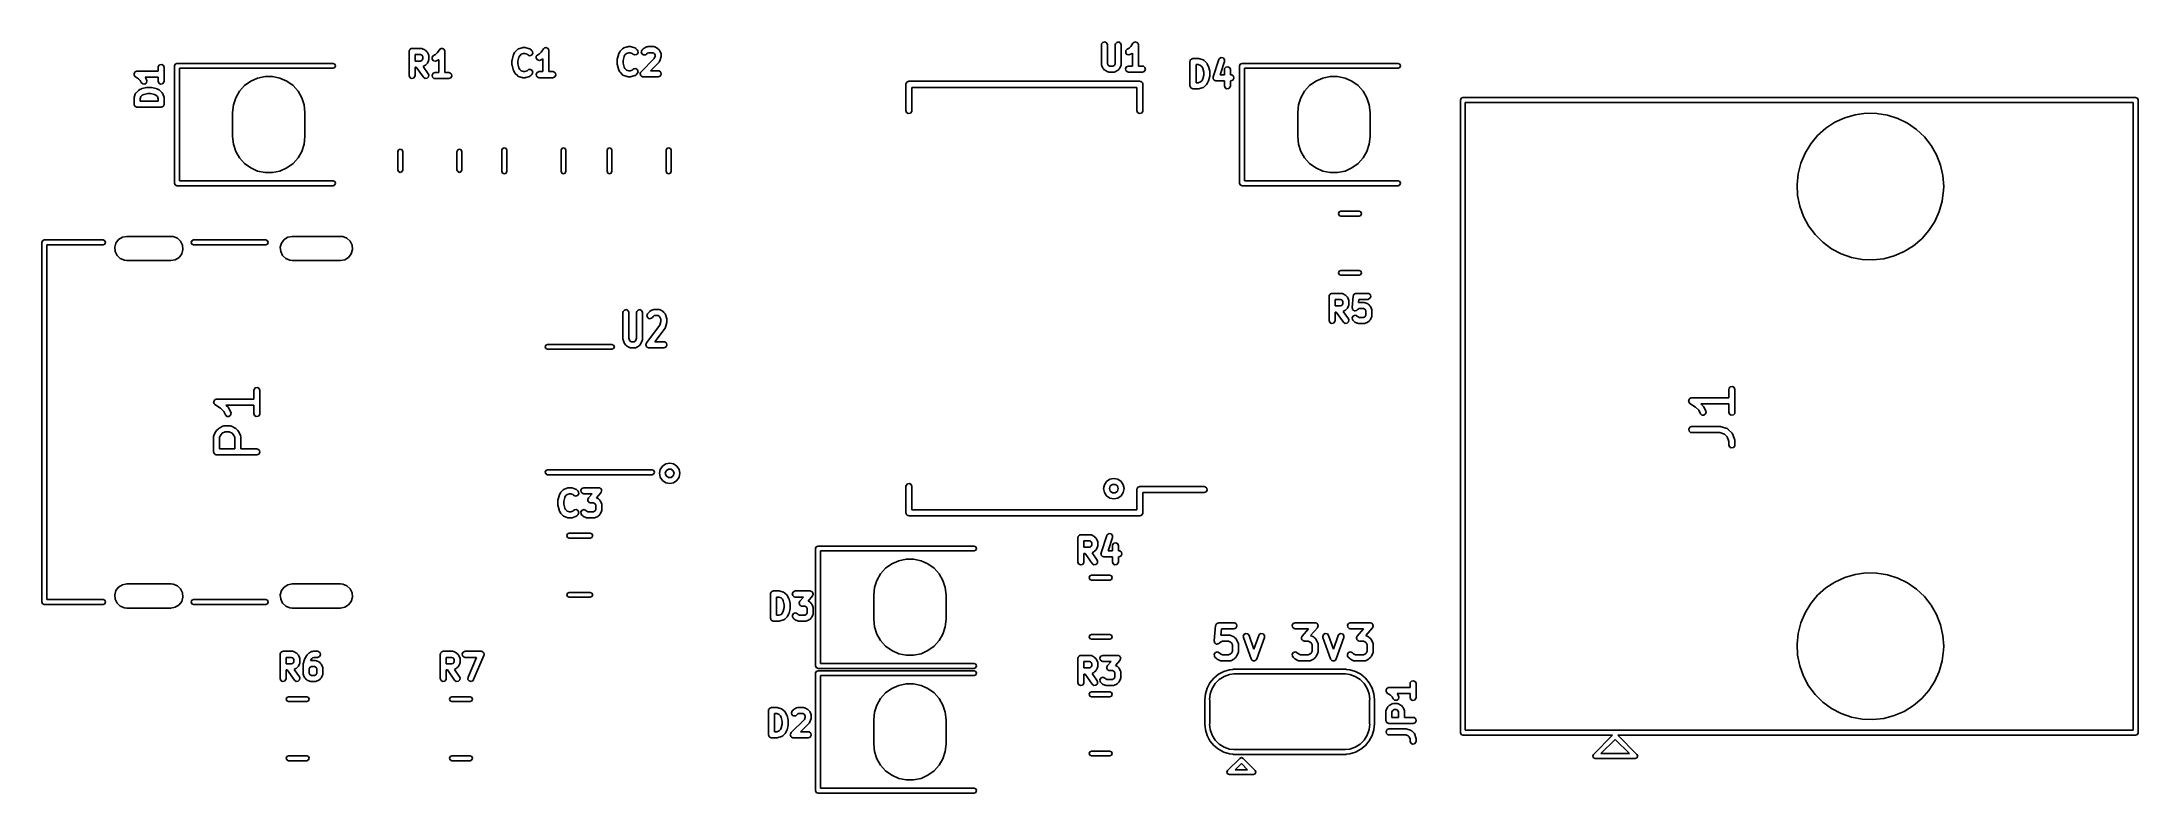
# Model space of a CAD drawing. Extents: x 4.83 to 6.88, y -3.86 to -3.13.
import ezdxf

# ---------------------------------------------------------------- set-up
doc = ezdxf.new("R2010")
doc.units = 0
doc.header["$MEASUREMENT"] = 0
doc.layers.add('BLACK', color=7, linetype='CONTINUOUS')

msp = doc.modelspace()

# ---------------------------------------------------------------- linework, layer by layer
at = {"layer": 'BLACK', "linetype": 'CONTINUOUS'}
for p, q in [((5.18461, -3.13706), (5.18468, -3.13668)), ((5.18461, -3.16069), (5.18461, -3.13706)), ((5.18466, -3.13655), (5.18472, -3.13644)), ((5.18468, -3.13668), (5.18466, -3.13655)), ((5.18472, -3.13644), (5.18479, -3.13605)), ((5.18479, -3.13605), (5.18528, -3.13547)), ((5.18528, -3.13547), (5.18567, -3.1348)), ((5.18567, -3.1348), (5.18592, -3.13471)), ((5.18592, -3.13471), (5.18609, -3.13451)), ((5.18609, -3.13451), (5.18684, -3.13437)), ((5.18684, -3.13437), (5.18756, -3.13411)), ((5.18756, -3.13411), (5.19656, -3.13411)), ((5.19052, -3.14002), (5.19052, -3.14648)), ((5.19587, -3.14002), (5.19052, -3.14002)), ((5.19706, -3.14062), (5.19587, -3.14002)), ((5.19656, -3.13411), (5.19757, -3.13429)), ((5.19751, -3.14106), (5.19706, -3.14062)), ((5.19811, -3.14226), (5.19751, -3.14106)), ((5.19757, -3.13429), (5.19771, -3.1344)), ((5.19771, -3.1344), (5.19788, -3.13442)), ((5.19788, -3.13442), (5.20013, -3.13555)), ((5.20013, -3.13555), (5.20084, -3.13607)), ((5.20084, -3.13607), (5.2009, -3.1361)), ((5.2009, -3.1361), (5.20203, -3.13723)), ((5.20203, -3.13723), (5.20253, -3.13795)), ((5.20253, -3.13795), (5.20258, -3.13799)), ((5.20258, -3.13799), (5.2037, -3.14024)), ((5.2037, -3.14024), (5.204, -3.14123)), ((5.204, -3.14123), (5.20396, -3.1414)), ((5.20396, -3.1414), (5.20402, -3.14156)), ((5.20402, -3.14156), (5.20402, -3.14494)), ((5.20735, -3.14264), (5.20874, -3.14117)), ((5.20874, -3.14117), (5.21056, -3.14026)), ((5.21056, -3.14026), (5.21227, -3.13856)), ((5.21227, -3.13856), (5.21435, -3.13543)), ((5.21435, -3.13543), (5.21506, -3.13468)), ((5.21506, -3.13468), (5.21523, -3.13464)), ((5.21523, -3.13464), (5.21533, -3.13451)), ((5.21533, -3.13451), (5.21618, -3.13436)), ((5.21618, -3.13436), (5.217, -3.13412)), ((5.217, -3.13412), (5.21716, -3.13419)), ((5.21716, -3.13419), (5.21732, -3.13416)), ((5.21732, -3.13416), (5.21807, -3.13458)), ((5.21807, -3.13458), (5.21885, -3.13493)), ((5.21885, -3.13493), (5.21893, -3.13508)), ((5.21893, -3.13508), (5.21907, -3.13517)), ((5.21907, -3.13517), (5.21937, -3.13597)), ((5.21937, -3.13597), (5.21975, -3.13674)), ((5.21975, -3.13674), (5.21971, -3.1369)), ((5.21971, -3.1369), (5.21976, -3.13706)), ((5.21976, -3.13706), (5.21976, -3.15773)), ((5.28548, -3.14563), (5.28661, -3.14113)), ((5.28661, -3.14113), (5.28682, -3.14066)), ((5.28682, -3.14066), (5.28683, -3.14052)), ((5.28683, -3.14052), (5.28796, -3.13827)), ((5.28796, -3.13827), (5.28848, -3.13756)), ((5.28848, -3.13756), (5.28851, -3.1375)), ((5.28851, -3.1375), (5.29076, -3.13525)), ((5.29076, -3.13525), (5.2916, -3.13467)), ((5.2916, -3.13467), (5.29178, -3.13465)), ((5.29178, -3.13465), (5.29191, -3.13454)), ((5.29191, -3.13454), (5.29529, -3.13342)), ((5.29303, -3.14134), (5.29226, -3.14287)), ((5.29444, -3.13992), (5.29303, -3.14134)), ((5.2967, -3.13917), (5.29444, -3.13992)), ((5.29529, -3.13342), (5.29616, -3.13329)), ((5.29616, -3.13329), (5.29622, -3.13326)), ((5.29622, -3.13326), (5.29847, -3.13326)), ((5.29799, -3.13917), (5.2967, -3.13917)), ((5.30025, -3.13992), (5.29799, -3.13917)), ((5.29847, -3.13326), (5.29934, -3.13342)), ((5.29934, -3.13342), (5.29941, -3.13342)), ((5.29941, -3.13342), (5.30278, -3.13454)), ((5.30088, -3.14056), (5.30025, -3.13992)), ((5.30272, -3.14141), (5.30088, -3.14056)), ((5.30467, -3.14089), (5.30272, -3.14141)), ((5.30278, -3.13454), (5.30368, -3.13503)), ((5.30368, -3.13503), (5.30378, -3.13518)), ((5.30378, -3.13518), (5.30394, -3.13525)), ((5.30394, -3.13525), (5.30506, -3.13638)), ((5.30582, -3.13923), (5.30467, -3.14089)), ((5.30506, -3.13638), (5.30565, -3.13722)), ((5.30565, -3.13722), (5.30582, -3.13923)), ((5.30926, -3.14179), (5.31065, -3.14033)), ((5.31065, -3.14033), (5.31247, -3.13942)), ((5.31247, -3.13942), (5.31418, -3.13771)), ((5.31418, -3.13771), (5.31626, -3.13458)), ((5.31626, -3.13458), (5.31697, -3.13384)), ((5.31697, -3.13384), (5.31713, -3.13379)), ((5.31713, -3.13379), (5.31724, -3.13366)), ((5.31724, -3.13366), (5.31809, -3.13351)), ((5.31809, -3.13351), (5.31891, -3.13327)), ((5.31891, -3.13327), (5.31907, -3.13334)), ((5.31907, -3.13334), (5.31923, -3.13331)), ((5.31923, -3.13331), (5.31998, -3.13374)), ((5.31998, -3.13374), (5.32076, -3.13408)), ((5.32076, -3.13408), (5.32084, -3.13423)), ((5.32084, -3.13423), (5.32098, -3.13432)), ((5.32098, -3.13432), (5.32128, -3.13512)), ((5.32128, -3.13512), (5.32166, -3.13589)), ((5.32166, -3.13589), (5.32162, -3.13606)), ((5.32162, -3.13606), (5.32167, -3.13622)), ((5.32167, -3.13622), (5.32167, -3.15689)), ((5.38858, -3.14478), (5.3897, -3.14028)), ((5.3897, -3.14028), (5.38991, -3.13981)), ((5.38991, -3.13981), (5.38992, -3.13967)), ((5.38992, -3.13967), (5.39105, -3.13743)), ((5.39105, -3.13743), (5.39157, -3.13672)), ((5.39157, -3.13672), (5.3916, -3.13666)), ((5.3916, -3.13666), (5.39385, -3.13441)), ((5.39385, -3.13441), (5.39469, -3.13382)), ((5.39469, -3.13382), (5.39487, -3.1338)), ((5.39487, -3.1338), (5.39501, -3.13369)), ((5.39501, -3.13369), (5.39838, -3.13257)), ((5.39612, -3.14049), (5.39535, -3.14203)), ((5.39753, -3.13908), (5.39612, -3.14049)), ((5.39979, -3.13832), (5.39753, -3.13908)), ((5.39838, -3.13257), (5.39925, -3.13244)), ((5.39925, -3.13244), (5.39931, -3.13242)), ((5.39931, -3.13242), (5.40156, -3.13242)), ((5.40108, -3.13832), (5.39979, -3.13832)), ((5.40334, -3.13908), (5.40108, -3.13832)), ((5.40156, -3.13242), (5.40243, -3.13257)), ((5.40243, -3.13257), (5.4025, -3.13257)), ((5.4025, -3.13257), (5.40587, -3.13369)), ((5.40398, -3.13971), (5.40334, -3.13908)), ((5.40581, -3.14056), (5.40398, -3.13971)), ((5.40776, -3.14004), (5.40581, -3.14056)), ((5.40587, -3.13369), (5.40677, -3.13418)), ((5.40677, -3.13418), (5.40687, -3.13433)), ((5.40687, -3.13433), (5.40703, -3.13441)), ((5.40703, -3.13441), (5.40815, -3.13553)), ((5.40892, -3.13839), (5.40776, -3.14004)), ((5.40815, -3.13553), (5.40874, -3.13637)), ((5.40874, -3.13637), (5.40892, -3.13839)), ((5.41212, -3.13736), (5.41297, -3.13553)), ((5.41264, -3.13931), (5.41212, -3.13736)), ((5.4143, -3.14047), (5.41264, -3.13931)), ((5.41297, -3.13553), (5.4141, -3.13441)), ((5.4141, -3.13441), (5.41482, -3.1339)), ((5.41631, -3.1403), (5.4143, -3.14047)), ((5.41482, -3.1339), (5.41487, -3.13386)), ((5.41487, -3.13386), (5.41712, -3.13273)), ((5.41715, -3.13971), (5.41631, -3.1403)), ((5.41712, -3.13273), (5.4181, -3.13244)), ((5.41794, -3.13892), (5.41715, -3.13971)), ((5.41913, -3.13832), (5.41794, -3.13892)), ((5.4181, -3.13244), (5.41827, -3.13248)), ((5.41827, -3.13248), (5.41844, -3.13242)), ((5.41844, -3.13242), (5.42406, -3.13242)), ((5.42336, -3.13832), (5.41913, -3.13832)), ((5.42456, -3.13892), (5.42336, -3.13832)), ((5.42406, -3.13242), (5.42507, -3.1326)), ((5.42501, -3.13937), (5.42456, -3.13892)), ((5.42561, -3.14057), (5.42501, -3.13937)), ((5.42507, -3.1326), (5.42521, -3.13271)), ((5.42521, -3.13271), (5.42538, -3.13273)), ((5.42538, -3.13273), (5.42763, -3.13386)), ((5.42561, -3.14164), (5.42561, -3.14057)), ((5.42763, -3.13386), (5.42834, -3.13438)), ((5.42834, -3.13438), (5.4284, -3.13441)), ((5.4284, -3.13441), (5.42952, -3.13553)), ((5.42952, -3.13553), (5.43003, -3.13626)), ((5.43003, -3.13626), (5.43008, -3.1363)), ((5.43008, -3.1363), (5.4312, -3.13855)), ((5.4312, -3.13855), (5.43149, -3.13953)), ((5.43149, -3.13953), (5.43145, -3.1397)), ((5.43145, -3.1397), (5.43151, -3.13987)), ((5.43151, -3.13987), (5.43151, -3.14212)), ((5.86291, -3.13076), (5.86309, -3.12975)), ((5.86291, -3.14989), (5.86291, -3.13076)), ((5.86309, -3.12975), (5.86438, -3.12821)), ((5.86438, -3.12821), (5.86637, -3.12786)), ((5.86637, -3.12786), (5.86812, -3.12887)), ((5.86812, -3.12887), (5.86881, -3.13076)), ((5.86881, -3.13076), (5.86881, -3.14919)), ((5.87641, -3.13076), (5.87658, -3.12975)), ((5.87641, -3.14919), (5.87641, -3.13076)), ((5.87658, -3.12975), (5.87788, -3.12821)), ((5.87788, -3.12821), (5.87987, -3.12786)), ((5.87987, -3.12786), (5.88162, -3.12887)), ((5.88162, -3.12887), (5.88231, -3.13076)), ((5.88231, -3.13076), (5.88231, -3.14989)), ((5.88665, -3.13836), (5.88677, -3.13634)), ((5.88786, -3.13998), (5.88665, -3.13836)), ((5.88677, -3.13634), (5.88816, -3.13487)), ((5.88982, -3.14045), (5.88786, -3.13998)), ((5.88816, -3.13487), (5.88998, -3.13396)), ((5.8908, -3.14016), (5.88982, -3.14045)), ((5.88998, -3.13396), (5.89169, -3.13226)), ((5.89305, -3.13903), (5.8908, -3.14016)), ((5.89169, -3.13226), (5.89377, -3.12913)), ((5.8931, -3.13898), (5.89305, -3.13903)), ((5.89328, -3.13886), (5.8931, -3.13898)), ((5.89328, -3.15143), (5.89328, -3.13886)), ((5.89377, -3.12913), (5.89448, -3.12839)), ((5.89448, -3.12839), (5.89465, -3.12834)), ((5.89465, -3.12834), (5.89476, -3.12821)), ((5.89476, -3.12821), (5.8956, -3.12806)), ((5.8956, -3.12806), (5.89642, -3.12782)), ((5.89642, -3.12782), (5.89658, -3.12789)), ((5.89658, -3.12789), (5.89674, -3.12786)), ((5.89674, -3.12786), (5.89749, -3.12829)), ((5.89749, -3.12829), (5.89827, -3.12863)), ((5.89827, -3.12863), (5.89835, -3.12878)), ((5.89835, -3.12878), (5.89849, -3.12887)), ((5.89849, -3.12887), (5.89879, -3.12967)), ((5.89879, -3.12967), (5.89917, -3.13044)), ((5.89917, -3.13044), (5.89913, -3.13061)), ((5.89913, -3.13061), (5.89918, -3.13076)), ((5.89918, -3.13076), (5.89918, -3.15143)), ((4.91522, -3.15926), (4.91529, -3.1591)), ((4.91546, -3.16008), (4.91522, -3.15926)), ((4.91526, -3.15894), (4.91569, -3.15819)), ((4.91529, -3.1591), (4.91526, -3.15894)), ((4.91561, -3.16093), (4.91546, -3.16008)), ((4.91574, -3.16103), (4.91561, -3.16093)), ((4.91569, -3.15819), (4.91603, -3.15741)), ((4.91579, -3.1612), (4.91574, -3.16103)), ((4.91653, -3.16191), (4.91579, -3.1612)), ((4.91603, -3.15741), (4.91618, -3.15733)), ((4.91618, -3.15733), (4.91627, -3.15719)), ((4.91627, -3.15719), (4.91707, -3.15689)), ((4.91966, -3.16399), (4.91653, -3.16191)), ((4.91707, -3.15689), (4.91784, -3.15651)), ((4.91784, -3.15651), (4.91801, -3.15655)), ((4.91801, -3.15655), (4.91817, -3.1565)), ((4.91817, -3.1565), (4.93884, -3.1565)), ((4.93884, -3.1527), (4.93901, -3.15169)), ((4.93884, -3.1565), (4.93884, -3.1527)), ((4.93901, -3.15169), (4.94031, -3.15014)), ((4.94031, -3.15014), (4.9423, -3.14979)), ((4.9423, -3.14979), (4.94405, -3.1508)), ((4.94405, -3.1508), (4.94474, -3.1527)), ((4.94474, -3.1527), (4.94474, -3.1662)), ((4.95492, -3.15118), (4.95561, -3.14951)), ((4.95492, -3.26614), (4.95492, -3.15118)), ((4.95561, -3.14951), (4.95728, -3.14882)), ((4.95728, -3.14882), (5.11024, -3.14882)), ((5.11024, -3.15354), (4.95965, -3.15354)), ((4.95965, -3.15354), (4.95965, -3.26378)), ((5.03629, -3.16315), (5.04354, -3.16161)), ((5.04354, -3.16161), (5.05095, -3.16161)), ((5.05095, -3.16161), (5.05819, -3.16315)), ((5.11024, -3.14882), (5.11191, -3.14951)), ((5.11191, -3.15285), (5.11024, -3.15354)), ((5.11191, -3.14951), (5.1126, -3.15118)), ((5.1126, -3.15118), (5.11191, -3.15285)), ((5.1853, -3.16258), (5.18461, -3.16069)), ((5.19034, -3.1617), (5.18904, -3.16324)), ((5.19052, -3.16069), (5.19034, -3.1617)), ((5.19052, -3.14648), (5.19587, -3.14648)), ((5.19165, -3.15239), (5.19052, -3.15239)), ((5.19052, -3.15239), (5.19052, -3.16069)), ((5.19864, -3.16238), (5.19165, -3.15239)), ((5.19587, -3.14648), (5.19706, -3.14589)), ((5.19706, -3.14589), (5.19751, -3.14544)), ((5.19751, -3.14544), (5.19811, -3.14424)), ((5.19811, -3.14424), (5.19811, -3.14226)), ((5.20013, -3.15095), (5.19845, -3.1518)), ((5.19845, -3.1518), (5.20348, -3.15899)), ((5.20018, -3.15091), (5.20013, -3.15095)), ((5.2009, -3.1504), (5.20018, -3.15091)), ((5.20203, -3.14928), (5.2009, -3.1504)), ((5.20205, -3.14922), (5.20203, -3.14928)), ((5.20258, -3.14851), (5.20205, -3.14922)), ((5.20374, -3.16193), (5.20231, -3.16336)), ((5.2037, -3.14626), (5.20258, -3.14851)), ((5.20348, -3.15899), (5.20392, -3.15992)), ((5.20372, -3.14608), (5.2037, -3.14626)), ((5.20384, -3.14595), (5.20372, -3.14608)), ((5.20392, -3.15992), (5.20374, -3.16193)), ((5.20402, -3.14494), (5.20384, -3.14595)), ((5.20715, -3.16017), (5.20816, -3.15842)), ((5.2075, -3.16216), (5.20715, -3.16017)), ((5.20723, -3.14466), (5.20735, -3.14264)), ((5.20843, -3.14628), (5.20723, -3.14466)), ((5.20816, -3.15842), (5.21006, -3.15773)), ((5.2104, -3.14675), (5.20843, -3.14628)), ((5.21006, -3.15773), (5.21386, -3.15773)), ((5.21138, -3.14645), (5.2104, -3.14675)), ((5.21363, -3.14533), (5.21138, -3.14645)), ((5.21368, -3.14528), (5.21363, -3.14533)), ((5.21386, -3.14516), (5.21368, -3.14528)), ((5.21386, -3.15773), (5.21386, -3.14516)), ((5.21976, -3.15773), (5.22356, -3.15773)), ((5.22356, -3.15773), (5.22457, -3.15791)), ((5.22457, -3.15791), (5.22612, -3.15921)), ((5.22647, -3.1612), (5.22546, -3.16295)), ((5.22612, -3.15921), (5.22647, -3.1612)), ((5.2854, -3.14634), (5.2855, -3.14576)), ((5.2854, -3.14972), (5.2854, -3.14634)), ((5.28544, -3.14984), (5.2854, -3.14972)), ((5.28548, -3.15043), (5.28544, -3.14984)), ((5.2855, -3.14576), (5.28548, -3.14563)), ((5.28661, -3.15493), (5.28548, -3.15043)), ((5.28669, -3.15505), (5.28661, -3.15493)), ((5.28683, -3.15554), (5.28669, -3.15505)), ((5.28796, -3.15779), (5.28683, -3.15554)), ((5.288, -3.15783), (5.28796, -3.15779)), ((5.28851, -3.15855), (5.288, -3.15783)), ((5.29076, -3.1608), (5.28851, -3.15855)), ((5.29092, -3.16088), (5.29076, -3.1608)), ((5.29101, -3.16103), (5.29092, -3.16088)), ((5.29191, -3.16152), (5.29101, -3.16103)), ((5.29226, -3.14287), (5.2913, -3.1467)), ((5.2913, -3.1467), (5.2913, -3.14935)), ((5.2913, -3.14935), (5.29226, -3.15318)), ((5.29529, -3.16264), (5.29191, -3.16152)), ((5.29226, -3.15318), (5.29303, -3.15472)), ((5.29303, -3.15472), (5.29444, -3.15613)), ((5.29444, -3.15613), (5.2967, -3.15689)), ((5.2967, -3.15689), (5.29799, -3.15689)), ((5.29799, -3.15689), (5.30025, -3.15613)), ((5.30278, -3.16152), (5.29941, -3.16264)), ((5.30025, -3.15613), (5.30088, -3.1555)), ((5.30088, -3.1555), (5.30172, -3.15491)), ((5.30172, -3.15491), (5.30374, -3.15474)), ((5.30292, -3.16141), (5.30278, -3.16152)), ((5.3031, -3.16139), (5.30292, -3.16141)), ((5.30394, -3.1608), (5.3031, -3.16139)), ((5.30374, -3.15474), (5.30539, -3.1559)), ((5.30506, -3.15968), (5.30394, -3.1608)), ((5.30591, -3.15785), (5.30506, -3.15968)), ((5.30539, -3.1559), (5.30591, -3.15785)), ((5.30906, -3.15933), (5.31007, -3.15758)), ((5.30941, -3.16132), (5.30906, -3.15933)), ((5.30914, -3.14381), (5.30926, -3.14179)), ((5.31034, -3.14543), (5.30914, -3.14381)), ((5.31096, -3.16261), (5.30941, -3.16132)), ((5.31007, -3.15758), (5.31197, -3.15689)), ((5.31231, -3.1459), (5.31034, -3.14543)), ((5.31197, -3.15689), (5.31577, -3.15689)), ((5.31329, -3.14561), (5.31231, -3.1459)), ((5.31554, -3.14448), (5.31329, -3.14561)), ((5.31559, -3.14444), (5.31554, -3.14448)), ((5.31577, -3.14431), (5.31559, -3.14444)), ((5.31577, -3.15689), (5.31577, -3.14431)), ((5.32167, -3.15689), (5.32547, -3.15689)), ((5.32547, -3.15689), (5.32648, -3.15706)), ((5.32737, -3.1621), (5.32547, -3.16279)), ((5.32648, -3.15706), (5.32803, -3.15836)), ((5.32838, -3.16035), (5.32737, -3.1621)), ((5.32803, -3.15836), (5.32838, -3.16035)), ((5.38849, -3.14549), (5.38859, -3.14491)), ((5.38849, -3.14887), (5.38849, -3.14549)), ((5.38853, -3.149), (5.38849, -3.14887)), ((5.38858, -3.14959), (5.38853, -3.149)), ((5.38859, -3.14491), (5.38858, -3.14478)), ((5.3897, -3.15409), (5.38858, -3.14959)), ((5.38978, -3.1542), (5.3897, -3.15409)), ((5.38992, -3.15469), (5.38978, -3.1542)), ((5.39105, -3.15694), (5.38992, -3.15469)), ((5.3911, -3.15698), (5.39105, -3.15694)), ((5.3916, -3.15771), (5.3911, -3.15698)), ((5.39385, -3.15996), (5.3916, -3.15771)), ((5.39401, -3.16003), (5.39385, -3.15996)), ((5.3941, -3.16018), (5.39401, -3.16003)), ((5.39501, -3.16067), (5.3941, -3.16018)), ((5.39535, -3.14203), (5.39439, -3.14586)), ((5.39439, -3.14586), (5.39439, -3.14851)), ((5.39439, -3.14851), (5.39535, -3.15234)), ((5.39838, -3.16179), (5.39501, -3.16067)), ((5.39535, -3.15234), (5.39612, -3.15387)), ((5.39612, -3.15387), (5.39753, -3.15529)), ((5.39753, -3.15529), (5.39979, -3.15604)), ((5.39844, -3.16179), (5.39838, -3.16179)), ((5.39931, -3.16195), (5.39844, -3.16179)), ((5.40156, -3.16195), (5.39931, -3.16195)), ((5.39979, -3.15604), (5.40108, -3.15604)), ((5.40108, -3.15604), (5.40334, -3.15529)), ((5.40162, -3.16192), (5.40156, -3.16195)), ((5.4025, -3.16179), (5.40162, -3.16192)), ((5.40587, -3.16067), (5.4025, -3.16179)), ((5.40334, -3.15529), (5.40398, -3.15466)), ((5.40398, -3.15466), (5.40482, -3.15407)), ((5.40482, -3.15407), (5.40683, -3.15389)), ((5.40601, -3.16056), (5.40587, -3.16067)), ((5.40619, -3.16054), (5.40601, -3.16056)), ((5.40703, -3.15996), (5.40619, -3.16054)), ((5.40683, -3.15389), (5.40848, -3.15505)), ((5.40815, -3.15883), (5.40703, -3.15996)), ((5.409, -3.157), (5.40815, -3.15883)), ((5.40848, -3.15505), (5.409, -3.157)), ((5.411, -3.15874), (5.41105, -3.15861)), ((5.41123, -3.15959), (5.411, -3.15874)), ((5.41103, -3.15848), (5.41147, -3.15771)), ((5.41105, -3.15861), (5.41103, -3.15848)), ((5.41138, -3.16047), (5.41123, -3.15959)), ((5.41148, -3.16056), (5.41138, -3.16047)), ((5.41147, -3.15771), (5.41185, -3.15691)), ((5.41152, -3.16069), (5.41148, -3.16056)), ((5.41225, -3.1612), (5.41152, -3.16069)), ((5.41185, -3.15691), (5.42485, -3.1439)), ((5.41293, -3.16177), (5.41225, -3.1612)), ((5.41311, -3.1618), (5.41293, -3.16177)), ((5.41317, -3.16185), (5.41311, -3.1618)), ((5.4133, -3.16183), (5.41317, -3.16185)), ((5.41394, -3.16195), (5.4133, -3.16183)), ((5.42856, -3.16195), (5.41394, -3.16195)), ((5.42952, -3.14758), (5.42107, -3.15604)), ((5.42107, -3.15604), (5.42856, -3.15604)), ((5.42485, -3.1439), (5.42561, -3.14164)), ((5.42856, -3.15604), (5.42957, -3.15622)), ((5.43046, -3.16126), (5.42856, -3.16195)), ((5.4296, -3.14742), (5.42952, -3.14758)), ((5.42957, -3.15622), (5.43112, -3.15752)), ((5.42975, -3.14733), (5.4296, -3.14742)), ((5.43024, -3.14643), (5.42975, -3.14733)), ((5.43136, -3.14305), (5.43024, -3.14643)), ((5.43147, -3.15951), (5.43046, -3.16126)), ((5.43112, -3.15752), (5.43147, -3.15951)), ((5.43151, -3.14212), (5.43136, -3.14299)), ((5.43136, -3.14299), (5.43136, -3.14305)), ((5.86297, -3.15005), (5.86291, -3.14989)), ((5.86293, -3.15023), (5.86297, -3.15005)), ((5.86322, -3.15121), (5.86293, -3.15023)), ((5.86434, -3.15346), (5.86322, -3.15121)), ((5.86439, -3.1535), (5.86434, -3.15346)), ((5.8649, -3.15423), (5.86439, -3.1535)), ((5.86602, -3.15535), (5.8649, -3.15423)), ((5.86608, -3.15538), (5.86602, -3.15535)), ((5.86679, -3.1559), (5.86608, -3.15538)), ((5.86904, -3.15703), (5.86679, -3.1559)), ((5.86881, -3.14919), (5.86941, -3.15039)), ((5.86921, -3.15705), (5.86904, -3.15703)), ((5.86935, -3.15716), (5.86921, -3.15705)), ((5.87036, -3.15734), (5.86935, -3.15716)), ((5.86941, -3.15039), (5.86986, -3.15084)), ((5.86986, -3.15084), (5.87106, -3.15143)), ((5.87486, -3.15734), (5.87036, -3.15734)), ((5.87106, -3.15143), (5.87416, -3.15143)), ((5.87416, -3.15143), (5.87536, -3.15084)), ((5.87503, -3.15728), (5.87486, -3.15734)), ((5.8752, -3.15732), (5.87503, -3.15728)), ((5.87618, -3.15703), (5.8752, -3.15732)), ((5.87536, -3.15084), (5.87581, -3.15039)), ((5.87581, -3.15039), (5.87641, -3.14919)), ((5.87843, -3.1559), (5.87618, -3.15703)), ((5.87847, -3.15586), (5.87843, -3.1559)), ((5.8792, -3.15535), (5.87847, -3.15586)), ((5.88032, -3.15423), (5.8792, -3.15535)), ((5.88035, -3.15417), (5.88032, -3.15423)), ((5.88087, -3.15346), (5.88035, -3.15417)), ((5.882, -3.15121), (5.88087, -3.15346)), ((5.88202, -3.15103), (5.882, -3.15121)), ((5.88213, -3.1509), (5.88202, -3.15103)), ((5.88231, -3.14989), (5.88213, -3.1509)), ((5.88657, -3.15387), (5.88758, -3.15212)), ((5.88693, -3.15586), (5.88657, -3.15387)), ((5.88847, -3.15716), (5.88693, -3.15586)), ((5.88758, -3.15212), (5.88948, -3.15143)), ((5.88948, -3.15734), (5.88847, -3.15716)), ((5.88948, -3.15143), (5.89328, -3.15143)), ((5.90298, -3.15734), (5.88948, -3.15734)), ((5.89918, -3.15143), (5.90298, -3.15143)), ((5.90298, -3.15143), (5.90399, -3.15161)), ((5.90488, -3.15665), (5.90298, -3.15734)), ((5.90399, -3.15161), (5.90554, -3.15291)), ((5.90589, -3.1549), (5.90488, -3.15665)), ((5.90554, -3.15291), (5.90589, -3.1549)), ((5.94961, -3.14706), (5.94968, -3.14668)), ((5.94961, -3.17069), (5.94961, -3.14706)), ((5.94966, -3.14655), (5.94972, -3.14644)), ((5.94968, -3.14668), (5.94966, -3.14655)), ((5.94972, -3.14644), (5.94979, -3.14605)), ((5.94979, -3.14605), (5.95028, -3.14547)), ((5.95028, -3.14547), (5.95067, -3.1448)), ((5.95067, -3.1448), (5.95092, -3.14471)), ((5.95092, -3.14471), (5.95109, -3.14451)), ((5.95109, -3.14451), (5.95184, -3.14437)), ((5.95184, -3.14437), (5.95256, -3.14411)), ((5.95256, -3.14411), (5.95819, -3.14411)), ((5.95552, -3.15002), (5.95552, -3.16773)), ((5.95771, -3.15002), (5.95552, -3.15002)), ((5.95997, -3.15077), (5.95771, -3.15002)), ((5.95819, -3.14411), (5.95906, -3.14426)), ((5.95906, -3.14426), (5.95912, -3.14426)), ((5.95912, -3.14426), (5.9625, -3.14539)), ((5.96139, -3.15219), (5.95997, -3.15077)), ((5.96215, -3.15372), (5.96139, -3.15219)), ((5.96311, -3.15755), (5.96215, -3.15372)), ((5.96215, -3.16403), (5.96311, -3.1602)), ((5.9625, -3.14539), (5.9634, -3.14588)), ((5.96311, -3.1602), (5.96311, -3.15755)), ((5.9634, -3.14588), (5.96349, -3.14603)), ((5.96349, -3.14603), (5.96365, -3.1461)), ((5.96365, -3.1461), (5.9659, -3.14835)), ((5.9659, -3.14835), (5.96641, -3.14907)), ((5.96641, -3.14907), (5.96645, -3.14912)), ((5.96645, -3.14912), (5.96758, -3.15137)), ((5.96758, -3.15137), (5.96772, -3.15186)), ((5.96772, -3.15186), (5.9678, -3.15197)), ((5.9678, -3.15197), (5.96893, -3.15647)), ((5.96893, -3.16128), (5.9678, -3.16578)), ((5.96902, -3.16056), (5.96891, -3.16114)), ((5.96891, -3.16114), (5.96893, -3.16128)), ((5.96893, -3.15647), (5.96897, -3.15706)), ((5.96897, -3.15706), (5.96902, -3.15719)), ((5.96902, -3.15719), (5.96902, -3.16056)), ((5.97215, -3.1623), (5.97227, -3.1621)), ((5.97226, -3.16188), (5.97788, -3.14501)), ((5.97227, -3.1621), (5.97226, -3.16188)), ((5.97788, -3.14501), (5.97837, -3.1441)), ((5.97837, -3.1441), (5.98009, -3.14305)), ((5.98349, -3.14687), (5.97916, -3.15986)), ((5.97916, -3.15986), (5.98336, -3.15986)), ((5.98009, -3.14305), (5.98209, -3.14334)), ((5.98209, -3.14334), (5.98343, -3.14485)), ((5.98336, -3.15494), (5.98354, -3.15393)), ((5.98336, -3.15986), (5.98336, -3.15494)), ((5.98343, -3.14485), (5.98349, -3.14687)), ((5.98354, -3.15393), (5.98483, -3.15238)), ((5.98483, -3.15238), (5.98682, -3.15203)), ((5.98682, -3.15203), (5.98857, -3.15304)), ((5.98857, -3.15304), (5.98926, -3.15494)), ((5.98926, -3.15494), (5.98926, -3.15986)), ((5.98926, -3.15986), (5.98969, -3.15986)), ((5.98969, -3.15986), (5.99069, -3.16004)), ((5.99069, -3.16004), (5.99224, -3.16134)), ((5.99224, -3.16134), (5.99259, -3.16332)), ((5.99823, -3.15118), (5.99892, -3.14951)), ((5.99823, -3.26614), (5.99823, -3.15118)), ((5.99892, -3.14951), (6.00059, -3.14882)), ((6.00059, -3.14882), (6.15354, -3.14882)), ((6.15354, -3.15354), (6.00295, -3.15354)), ((6.00295, -3.15354), (6.00295, -3.26378)), ((6.0796, -3.16315), (6.08685, -3.16161)), ((6.08685, -3.16161), (6.09425, -3.16161)), ((6.09425, -3.16161), (6.1015, -3.16315)), ((6.15354, -3.14882), (6.15521, -3.14951)), ((6.15521, -3.15285), (6.15354, -3.15354)), ((6.15521, -3.14951), (6.15591, -3.15118)), ((6.15591, -3.15118), (6.15521, -3.15285)), ((4.91521, -3.18307), (4.91537, -3.1822)), ((4.91537, -3.18214), (4.91649, -3.17876)), ((4.91537, -3.1822), (4.91537, -3.18214)), ((4.91649, -3.17876), (4.91698, -3.17786)), ((4.91698, -3.17786), (4.91713, -3.17777)), ((4.91713, -3.17777), (4.9172, -3.17761)), ((4.9172, -3.17761), (4.91945, -3.17536)), ((4.91945, -3.17536), (4.92018, -3.17485)), ((4.92136, -3.1657), (4.91966, -3.16399)), ((4.92018, -3.17485), (4.92022, -3.17481)), ((4.92022, -3.17481), (4.92247, -3.17368)), ((4.92187, -3.18129), (4.92112, -3.18355)), ((4.92227, -3.16752), (4.92136, -3.1657)), ((4.92329, -3.17987), (4.92187, -3.18129)), ((4.92374, -3.16891), (4.92227, -3.16752)), ((4.92247, -3.17368), (4.92296, -3.17354)), ((4.92296, -3.17354), (4.92307, -3.17346)), ((4.92307, -3.17346), (4.92757, -3.17233)), ((4.92482, -3.17911), (4.92329, -3.17987)), ((4.92576, -3.16903), (4.92374, -3.16891)), ((4.92865, -3.17815), (4.92482, -3.17911)), ((4.92738, -3.16782), (4.92576, -3.16903)), ((4.93884, -3.1624), (4.92626, -3.1624)), ((4.92626, -3.1624), (4.92638, -3.16258)), ((4.92638, -3.16258), (4.92643, -3.16263)), ((4.92643, -3.16263), (4.92756, -3.16488)), ((4.92785, -3.16586), (4.92738, -3.16782)), ((4.92756, -3.16488), (4.92785, -3.16586)), ((4.92757, -3.17233), (4.92816, -3.17229)), ((4.92816, -3.17229), (4.92829, -3.17224)), ((4.92829, -3.17224), (4.93166, -3.17224)), ((4.9313, -3.17815), (4.92865, -3.17815)), ((4.93513, -3.17911), (4.9313, -3.17815)), ((4.93166, -3.17224), (4.93225, -3.17235)), ((4.93225, -3.17235), (4.93238, -3.17233)), ((4.93238, -3.17233), (4.93688, -3.17346)), ((4.93666, -3.17987), (4.93513, -3.17911)), ((4.93808, -3.18129), (4.93666, -3.17987)), ((4.93688, -3.17346), (4.93735, -3.17366)), ((4.93735, -3.17366), (4.93748, -3.17368)), ((4.93748, -3.17368), (4.93973, -3.17481)), ((4.93884, -3.18355), (4.93808, -3.18129)), ((4.93884, -3.1662), (4.93884, -3.1624)), ((4.93953, -3.1681), (4.93884, -3.1662)), ((4.94128, -3.16911), (4.93953, -3.1681)), ((4.93973, -3.17481), (4.94044, -3.17533)), ((4.94044, -3.17533), (4.9405, -3.17536)), ((4.9405, -3.17536), (4.94275, -3.17761)), ((4.94326, -3.16876), (4.94128, -3.16911)), ((4.94275, -3.17761), (4.94334, -3.17845)), ((4.94456, -3.16721), (4.94326, -3.16876)), ((4.94334, -3.17845), (4.94336, -3.17862)), ((4.94336, -3.17862), (4.94346, -3.17876)), ((4.94346, -3.17876), (4.94459, -3.18214)), ((4.94474, -3.1662), (4.94456, -3.16721)), ((4.94459, -3.18214), (4.94472, -3.18301)), ((5.01259, -3.18948), (5.01487, -3.18244)), ((5.01487, -3.18244), (5.01858, -3.17602)), ((5.01858, -3.17602), (5.02353, -3.17052)), ((5.02353, -3.17052), (5.02953, -3.16616)), ((5.02953, -3.16616), (5.03629, -3.16315)), ((5.05819, -3.16315), (5.06496, -3.16616)), ((5.06496, -3.16616), (5.07095, -3.17052)), ((5.07095, -3.17052), (5.07591, -3.17602)), ((5.07591, -3.17602), (5.07961, -3.18244)), ((5.07961, -3.18244), (5.0819, -3.18948)), ((5.18705, -3.16359), (5.1853, -3.16258)), ((5.18904, -3.16324), (5.18705, -3.16359)), ((5.2003, -3.16354), (5.19864, -3.16238)), ((5.20231, -3.16336), (5.2003, -3.16354)), ((5.20905, -3.16346), (5.2075, -3.16216)), ((5.21006, -3.16364), (5.20905, -3.16346)), ((5.22356, -3.16364), (5.21006, -3.16364)), ((5.22546, -3.16295), (5.22356, -3.16364)), ((5.29535, -3.16264), (5.29529, -3.16264)), ((5.29622, -3.16279), (5.29535, -3.16264)), ((5.29847, -3.16279), (5.29622, -3.16279)), ((5.29853, -3.16277), (5.29847, -3.16279)), ((5.29941, -3.16264), (5.29853, -3.16277)), ((5.31197, -3.16279), (5.31096, -3.16261)), ((5.32547, -3.16279), (5.31197, -3.16279)), ((5.67126, -3.16929), (5.67133, -3.16891)), ((5.67126, -3.19488), (5.67126, -3.16929)), ((5.6713, -3.16878), (5.67137, -3.16866)), ((5.67133, -3.16891), (5.6713, -3.16878)), ((5.67137, -3.16866), (5.67144, -3.16828)), ((5.67144, -3.16828), (5.67193, -3.16769)), ((5.67193, -3.16769), (5.67231, -3.16703)), ((5.67231, -3.16703), (5.67256, -3.16694)), ((5.67256, -3.16694), (5.67274, -3.16673)), ((5.67274, -3.16673), (5.67349, -3.1666)), ((5.67349, -3.1666), (5.67421, -3.16634)), ((5.67421, -3.16634), (5.90059, -3.16634)), ((5.89764, -3.17224), (5.67717, -3.17224)), ((5.67717, -3.17224), (5.67717, -3.19488)), ((5.89764, -3.19488), (5.89764, -3.17224)), ((5.90059, -3.16634), (5.90097, -3.16641)), ((5.90097, -3.16641), (5.9011, -3.16638)), ((5.9011, -3.16638), (5.90122, -3.16645)), ((5.90122, -3.16645), (5.9016, -3.16652)), ((5.9016, -3.16652), (5.90219, -3.16701)), ((5.90219, -3.16701), (5.90285, -3.16739)), ((5.90285, -3.16739), (5.90294, -3.16764)), ((5.90294, -3.16764), (5.90315, -3.16781)), ((5.90315, -3.16781), (5.90328, -3.16857)), ((5.90328, -3.16857), (5.90354, -3.16929)), ((5.90354, -3.16929), (5.90354, -3.19488)), ((5.94987, -3.17141), (5.94961, -3.17069)), ((5.95001, -3.17216), (5.94987, -3.17141)), ((5.95021, -3.17233), (5.95001, -3.17216)), ((5.9503, -3.17258), (5.95021, -3.17233)), ((5.95097, -3.17297), (5.9503, -3.17258)), ((5.95155, -3.17346), (5.95097, -3.17297)), ((5.95194, -3.17353), (5.95155, -3.17346)), ((5.95205, -3.17359), (5.95194, -3.17353)), ((5.95218, -3.17357), (5.95205, -3.17359)), ((5.95256, -3.17364), (5.95218, -3.17357)), ((5.95819, -3.17364), (5.95256, -3.17364)), ((5.95552, -3.16773), (5.95771, -3.16773)), ((5.95771, -3.16773), (5.95997, -3.16698)), ((5.95825, -3.17362), (5.95819, -3.17364)), ((5.95912, -3.17349), (5.95825, -3.17362)), ((5.9625, -3.17236), (5.95912, -3.17349)), ((5.95997, -3.16698), (5.96139, -3.16556)), ((5.96139, -3.16556), (5.96215, -3.16403)), ((5.96264, -3.17225), (5.9625, -3.17236)), ((5.96281, -3.17224), (5.96264, -3.17225)), ((5.96365, -3.17165), (5.96281, -3.17224)), ((5.9659, -3.1694), (5.96365, -3.17165)), ((5.96593, -3.16934), (5.9659, -3.1694)), ((5.96645, -3.16863), (5.96593, -3.16934)), ((5.96758, -3.16638), (5.96645, -3.16863)), ((5.9676, -3.16624), (5.96758, -3.16638)), ((5.9678, -3.16578), (5.9676, -3.16624)), ((5.97229, -3.16309), (5.97215, -3.1623)), ((5.97232, -3.1639), (5.97229, -3.16309)), ((5.97247, -3.16407), (5.97232, -3.1639)), ((5.9725, -3.16429), (5.97247, -3.16407)), ((5.97312, -3.16481), (5.9725, -3.16429)), ((5.97366, -3.16541), (5.97312, -3.16481)), ((5.97388, -3.16544), (5.97366, -3.16541)), ((5.97405, -3.16559), (5.97388, -3.16544)), ((5.97506, -3.16576), (5.97405, -3.16559)), ((5.98336, -3.16576), (5.97506, -3.16576)), ((5.98336, -3.17069), (5.98336, -3.16576)), ((5.98405, -3.17258), (5.98336, -3.17069)), ((5.9858, -3.17359), (5.98405, -3.17258)), ((5.98779, -3.17324), (5.9858, -3.17359)), ((5.98909, -3.1717), (5.98779, -3.17324)), ((5.98926, -3.17069), (5.98909, -3.1717)), ((5.98969, -3.16576), (5.98926, -3.16576)), ((5.98926, -3.16576), (5.98926, -3.17069)), ((5.99158, -3.16507), (5.98969, -3.16576)), ((5.99259, -3.16332), (5.99158, -3.16507)), ((6.05589, -3.18948), (6.05818, -3.18244)), ((6.05818, -3.18244), (6.06189, -3.17602)), ((6.06189, -3.17602), (6.06684, -3.17052)), ((6.06684, -3.17052), (6.07283, -3.16616)), ((6.07283, -3.16616), (6.0796, -3.16315)), ((6.1015, -3.16315), (6.10827, -3.16616)), ((6.10827, -3.16616), (6.11426, -3.17052)), ((6.11426, -3.17052), (6.11922, -3.17602)), ((6.11922, -3.17602), (6.12292, -3.18244)), ((6.12292, -3.18244), (6.12521, -3.18948)), ((6.21526, -3.18298), (6.21693, -3.18228)), ((6.21693, -3.18228), (6.87598, -3.18228)), ((6.87598, -3.18228), (6.87765, -3.18298)), ((4.91521, -3.1887), (4.91521, -3.18307)), ((4.91548, -3.18942), (4.91521, -3.1887)), ((4.91561, -3.19017), (4.91548, -3.18942)), ((4.91581, -3.19034), (4.91561, -3.19017)), ((4.9159, -3.19059), (4.91581, -3.19034)), ((4.91657, -3.19098), (4.9159, -3.19059)), ((4.91716, -3.19147), (4.91657, -3.19098)), ((4.91754, -3.19154), (4.91716, -3.19147)), ((4.91765, -3.1916), (4.91754, -3.19154)), ((4.91778, -3.19158), (4.91765, -3.1916)), ((4.91817, -3.19165), (4.91778, -3.19158)), ((4.94179, -3.19165), (4.91817, -3.19165)), ((4.92112, -3.18355), (4.92112, -3.18574)), ((4.92112, -3.18574), (4.93884, -3.18574)), ((4.93884, -3.18574), (4.93884, -3.18355)), ((4.94251, -3.19139), (4.94179, -3.19165)), ((4.94326, -3.19125), (4.94251, -3.19139)), ((4.94344, -3.19105), (4.94326, -3.19125)), ((4.94369, -3.19096), (4.94344, -3.19105)), ((4.94407, -3.19029), (4.94369, -3.19096)), ((4.94456, -3.18971), (4.94407, -3.19029)), ((4.94463, -3.18932), (4.94456, -3.18971)), ((4.9447, -3.18921), (4.94463, -3.18932)), ((4.94474, -3.1887), (4.94467, -3.18908)), ((4.94467, -3.18908), (4.9447, -3.18921)), ((4.94472, -3.18301), (4.94474, -3.18307)), ((4.94474, -3.18307), (4.94474, -3.1887)), ((5.01181, -3.19685), (5.01259, -3.18948)), ((5.01181, -3.22047), (5.01181, -3.19685)), ((5.0819, -3.18948), (5.08268, -3.19685)), ((5.08268, -3.19685), (5.08268, -3.22047)), ((5.67195, -3.19678), (5.67126, -3.19488)), ((5.6737, -3.19779), (5.67195, -3.19678)), ((5.67569, -3.19744), (5.6737, -3.19779)), ((5.67699, -3.19589), (5.67569, -3.19744)), ((5.67717, -3.19488), (5.67699, -3.19589)), ((5.89833, -3.19678), (5.89764, -3.19488)), ((5.90008, -3.19779), (5.89833, -3.19678)), ((5.90207, -3.19744), (5.90008, -3.19779)), ((5.90337, -3.19589), (5.90207, -3.19744)), ((5.90354, -3.19488), (5.90337, -3.19589)), ((6.05512, -3.19685), (6.05589, -3.18948)), ((6.05512, -3.22047), (6.05512, -3.19685)), ((6.12521, -3.18948), (6.12598, -3.19685)), ((6.12598, -3.19685), (6.12598, -3.22047)), ((6.21457, -3.18465), (6.21526, -3.18298)), ((6.21465, -3.18484), (6.21457, -3.18465)), ((6.21457, -3.18504), (6.21465, -3.18484)), ((6.21457, -3.80394), (6.21457, -3.18504)), ((6.21929, -3.18701), (6.21929, -3.80157)), ((6.87362, -3.18701), (6.21929, -3.18701)), ((6.58131, -3.20645), (6.59098, -3.20199)), ((6.59098, -3.20199), (6.6012, -3.19901)), ((6.6012, -3.19901), (6.61176, -3.19757)), ((6.61176, -3.19757), (6.6224, -3.19771)), ((6.6224, -3.19771), (6.63291, -3.19943)), ((6.63291, -3.19943), (6.64306, -3.20267)), ((6.64306, -3.20267), (6.65261, -3.20738)), ((6.87362, -3.80157), (6.87362, -3.18701)), ((6.87765, -3.18298), (6.87835, -3.18465)), ((6.87835, -3.18465), (6.87835, -3.80394)), ((5.01259, -3.22784), (5.01181, -3.22047)), ((5.08268, -3.22047), (5.0819, -3.22784)), ((6.05589, -3.22784), (6.05512, -3.22047)), ((6.12598, -3.22047), (6.12521, -3.22784)), ((6.55765, -3.22757), (6.56446, -3.21938)), ((6.56446, -3.21938), (6.5724, -3.21229)), ((6.5724, -3.21229), (6.58131, -3.20645)), ((6.65261, -3.20738), (6.66136, -3.21345)), ((6.66136, -3.21345), (6.66912, -3.22075)), ((6.66912, -3.22075), (6.67571, -3.22911)), ((5.01487, -3.23488), (5.01259, -3.22784)), ((5.01858, -3.2413), (5.01487, -3.23488)), ((5.02353, -3.2468), (5.01858, -3.2413)), ((5.07591, -3.2413), (5.07095, -3.2468)), ((5.07961, -3.23488), (5.07591, -3.2413)), ((5.0819, -3.22784), (5.07961, -3.23488)), ((5.1737, -3.23521), (5.17439, -3.23354)), ((5.1737, -3.25309), (5.1737, -3.23521)), ((5.17439, -3.23354), (5.17606, -3.23285)), ((5.17606, -3.23285), (5.17773, -3.23354)), ((5.17773, -3.23354), (5.17843, -3.23521)), ((5.17843, -3.23521), (5.17843, -3.25309)), ((5.23157, -3.23521), (5.23227, -3.23354)), ((5.23157, -3.25309), (5.23157, -3.23521)), ((5.23227, -3.23354), (5.23394, -3.23285)), ((5.23394, -3.23285), (5.23561, -3.23354)), ((5.23561, -3.23354), (5.2363, -3.23521)), ((5.2363, -3.23521), (5.2363, -3.25309)), ((5.27561, -3.23387), (5.2763, -3.2322)), ((5.27561, -3.25444), (5.27561, -3.23387)), ((5.2763, -3.2322), (5.27797, -3.23151)), ((5.27797, -3.23151), (5.27964, -3.2322)), ((5.27964, -3.2322), (5.28033, -3.23387)), ((5.28033, -3.23387), (5.28033, -3.25444)), ((5.33348, -3.23387), (5.33418, -3.2322)), ((5.33348, -3.25444), (5.33348, -3.23387)), ((5.33418, -3.2322), (5.33585, -3.23151)), ((5.33585, -3.23151), (5.33752, -3.2322)), ((5.33752, -3.2322), (5.33821, -3.23387)), ((5.33821, -3.23387), (5.33821, -3.25444)), ((5.3787, -3.23387), (5.37939, -3.2322)), ((5.3787, -3.25444), (5.3787, -3.23387)), ((5.37939, -3.2322), (5.38106, -3.23151)), ((5.38106, -3.23151), (5.38273, -3.2322)), ((5.38273, -3.2322), (5.38343, -3.23387)), ((5.38343, -3.23387), (5.38343, -3.25444)), ((5.43657, -3.23387), (5.43727, -3.2322)), ((5.43657, -3.25444), (5.43657, -3.23387)), ((5.43727, -3.2322), (5.43894, -3.23151)), ((5.43894, -3.23151), (5.44061, -3.2322)), ((5.44061, -3.2322), (5.4413, -3.23387)), ((5.4413, -3.23387), (5.4413, -3.25444)), ((6.05818, -3.23488), (6.05589, -3.22784)), ((6.06189, -3.2413), (6.05818, -3.23488)), ((6.06684, -3.2468), (6.06189, -3.2413)), ((6.11922, -3.2413), (6.11426, -3.2468)), ((6.12292, -3.23488), (6.11922, -3.2413)), ((6.12521, -3.22784), (6.12292, -3.23488)), ((6.548, -3.24649), (6.55212, -3.23667)), ((6.55212, -3.23667), (6.55765, -3.22757)), ((6.67571, -3.22911), (6.68099, -3.23836)), ((6.68099, -3.23836), (6.68485, -3.24828)), ((4.95965, -3.26378), (5.11024, -3.26378)), ((5.02953, -3.25116), (5.02353, -3.2468)), ((5.03629, -3.25417), (5.02953, -3.25116)), ((5.04354, -3.25571), (5.03629, -3.25417)), ((5.05095, -3.25571), (5.04354, -3.25571)), ((5.05819, -3.25417), (5.05095, -3.25571)), ((5.06496, -3.25116), (5.05819, -3.25417)), ((5.07095, -3.2468), (5.06496, -3.25116)), ((5.11024, -3.26378), (5.11191, -3.26447)), ((5.11191, -3.26447), (5.1126, -3.26614)), ((5.17439, -3.25476), (5.1737, -3.25309)), ((5.17606, -3.25546), (5.17439, -3.25476)), ((5.17773, -3.25476), (5.17606, -3.25546)), ((5.17843, -3.25309), (5.17773, -3.25476)), ((5.23227, -3.25476), (5.23157, -3.25309)), ((5.23394, -3.25546), (5.23227, -3.25476)), ((5.23561, -3.25476), (5.23394, -3.25546)), ((5.2363, -3.25309), (5.23561, -3.25476)), ((5.2763, -3.25611), (5.27561, -3.25444)), ((5.27797, -3.2568), (5.2763, -3.25611)), ((5.27964, -3.25611), (5.27797, -3.2568)), ((5.28033, -3.25444), (5.27964, -3.25611)), ((5.33418, -3.25611), (5.33348, -3.25444)), ((5.33585, -3.2568), (5.33418, -3.25611)), ((5.33752, -3.25611), (5.33585, -3.2568)), ((5.33821, -3.25444), (5.33752, -3.25611)), ((5.37939, -3.25611), (5.3787, -3.25444)), ((5.38106, -3.2568), (5.37939, -3.25611)), ((5.38273, -3.25611), (5.38106, -3.2568)), ((5.38343, -3.25444), (5.38273, -3.25611)), ((5.43727, -3.25611), (5.43657, -3.25444)), ((5.43894, -3.2568), (5.43727, -3.25611)), ((5.44061, -3.25611), (5.43894, -3.2568)), ((5.4413, -3.25444), (5.44061, -3.25611)), ((6.00295, -3.26378), (6.15354, -3.26378)), ((6.07283, -3.25116), (6.06684, -3.2468)), ((6.0796, -3.25417), (6.07283, -3.25116)), ((6.08685, -3.25571), (6.0796, -3.25417)), ((6.09425, -3.25571), (6.08685, -3.25571)), ((6.1015, -3.25417), (6.09425, -3.25571)), ((6.10827, -3.25116), (6.1015, -3.25417)), ((6.11426, -3.2468), (6.10827, -3.25116)), ((6.15354, -3.26378), (6.15521, -3.26447)), ((6.15521, -3.26447), (6.15591, -3.26614)), ((6.54432, -3.26741), (6.54538, -3.25681)), ((6.54538, -3.25681), (6.548, -3.24649)), ((6.68485, -3.24828), (6.6872, -3.25867)), ((6.6872, -3.25867), (6.68799, -3.26929)), ((4.95561, -3.26781), (4.95492, -3.26614)), ((4.95728, -3.2685), (4.95561, -3.26781)), ((5.11024, -3.2685), (4.95728, -3.2685)), ((5.11191, -3.26781), (5.11024, -3.2685)), ((5.1126, -3.26614), (5.11191, -3.26781)), ((5.99892, -3.26781), (5.99823, -3.26614)), ((6.00059, -3.2685), (5.99892, -3.26781)), ((6.15354, -3.2685), (6.00059, -3.2685)), ((6.15521, -3.26781), (6.15354, -3.2685)), ((6.15591, -3.26614), (6.15521, -3.26781)), ((6.54483, -3.27805), (6.54432, -3.26741)), ((6.5469, -3.28849), (6.54483, -3.27805)), ((6.68655, -3.28362), (6.68366, -3.29387)), ((6.68789, -3.27305), (6.68655, -3.28362)), ((6.68799, -3.26929), (6.68789, -3.27305)), ((6.095, -3.29587), (6.09569, -3.2942)), ((6.09569, -3.29754), (6.095, -3.29587)), ((6.09569, -3.2942), (6.09736, -3.2935)), ((6.09736, -3.29823), (6.09569, -3.29754)), ((6.09736, -3.2935), (6.11524, -3.2935)), ((6.11524, -3.29823), (6.09736, -3.29823)), ((6.11524, -3.2935), (6.11691, -3.2942)), ((6.11691, -3.29754), (6.11524, -3.29823)), ((6.11691, -3.2942), (6.1176, -3.29587)), ((6.1176, -3.29587), (6.11691, -3.29754)), ((6.5505, -3.29852), (6.5469, -3.28849)), ((6.55554, -3.3079), (6.5505, -3.29852)), ((6.67929, -3.30358), (6.67352, -3.31253)), ((6.68366, -3.29387), (6.67929, -3.30358)), ((4.825, -3.32402), (4.82569, -3.32235)), ((4.825, -3.67598), (4.825, -3.32402)), ((4.82569, -3.32235), (4.82736, -3.32165)), ((4.82736, -3.32165), (4.88484, -3.32165)), ((4.88484, -3.32638), (4.82972, -3.32638)), ((4.82972, -3.32638), (4.82972, -3.67362)), ((4.88484, -3.32165), (4.88651, -3.32235)), ((4.88651, -3.32569), (4.88484, -3.32638)), ((4.88651, -3.32235), (4.8872, -3.32402)), ((4.8872, -3.32402), (4.88651, -3.32569)), ((4.89632, -3.32877), (4.89752, -3.32461)), ((4.89752, -3.32461), (4.90014, -3.32117)), ((4.90014, -3.32117), (4.90382, -3.3189)), ((4.90382, -3.3189), (4.90807, -3.31811)), ((4.90807, -3.31811), (4.95138, -3.31811)), ((4.95138, -3.31811), (4.95367, -3.31834)), ((4.95367, -3.31834), (4.95769, -3.31994)), ((4.95769, -3.31994), (4.96086, -3.32288)), ((4.96086, -3.32288), (4.96276, -3.32676)), ((4.97106, -3.32402), (4.97175, -3.32235)), ((4.97175, -3.32569), (4.97106, -3.32402)), ((4.97175, -3.32235), (4.97343, -3.32165)), ((4.97343, -3.32638), (4.97175, -3.32569)), ((4.97343, -3.32165), (5.04429, -3.32165)), ((5.04429, -3.32638), (4.97343, -3.32638)), ((5.04429, -3.32165), (5.04596, -3.32235)), ((5.04596, -3.32569), (5.04429, -3.32638)), ((5.04596, -3.32235), (5.04665, -3.32402)), ((5.04665, -3.32402), (5.04596, -3.32569)), ((5.05852, -3.32877), (5.05972, -3.32461)), ((5.05972, -3.32461), (5.06234, -3.32117)), ((5.06234, -3.32117), (5.06602, -3.3189)), ((5.06602, -3.3189), (5.07028, -3.31811)), ((5.07028, -3.31811), (5.11752, -3.31811)), ((5.11752, -3.31811), (5.11981, -3.31834)), ((5.11981, -3.31834), (5.12383, -3.31994)), ((5.12383, -3.31994), (5.127, -3.32288)), ((5.127, -3.32288), (5.1289, -3.32676)), ((6.56192, -3.31643), (6.55554, -3.3079)), ((6.56948, -3.32393), (6.56192, -3.31643)), ((6.57807, -3.33022), (6.56948, -3.32393)), ((6.6665, -3.32054), (6.65837, -3.32742)), ((6.67352, -3.31253), (6.6665, -3.32054)), ((4.89669, -3.33308), (4.89632, -3.32877)), ((4.89859, -3.33696), (4.89669, -3.33308)), ((4.90176, -3.3399), (4.89859, -3.33696)), ((4.90578, -3.34151), (4.90176, -3.3399)), ((4.90807, -3.34173), (4.90578, -3.34151)), ((4.95138, -3.34173), (4.90807, -3.34173)), ((4.95563, -3.34094), (4.95138, -3.34173)), ((4.95931, -3.33867), (4.95563, -3.34094)), ((4.96193, -3.33523), (4.95931, -3.33867)), ((4.96313, -3.33107), (4.96193, -3.33523)), ((4.96276, -3.32676), (4.96313, -3.33107)), ((5.05889, -3.33308), (5.05852, -3.32877)), ((5.06079, -3.33696), (5.05889, -3.33308)), ((5.06396, -3.3399), (5.06079, -3.33696)), ((5.06798, -3.34151), (5.06396, -3.3399)), ((5.07028, -3.34173), (5.06798, -3.34151)), ((5.11752, -3.34173), (5.07028, -3.34173)), ((5.12177, -3.34094), (5.11752, -3.34173)), ((5.12545, -3.33867), (5.12177, -3.34094)), ((5.12807, -3.33523), (5.12545, -3.33867)), ((5.12927, -3.33107), (5.12807, -3.33523)), ((5.1289, -3.32676), (5.12927, -3.33107)), ((6.58749, -3.33518), (6.57807, -3.33022)), ((6.59755, -3.33869), (6.58749, -3.33518)), ((6.60801, -3.34068), (6.59755, -3.33869)), ((6.61865, -3.3411), (6.60801, -3.34068)), ((6.62924, -3.33994), (6.61865, -3.3411)), ((6.63953, -3.33723), (6.62924, -3.33994)), ((6.64932, -3.33302), (6.63953, -3.33723)), ((6.65837, -3.32742), (6.64932, -3.33302)), ((6.095, -3.35374), (6.09569, -3.35207)), ((6.09569, -3.35541), (6.095, -3.35374)), ((6.09569, -3.35207), (6.09736, -3.35138)), ((6.09736, -3.3561), (6.09569, -3.35541)), ((6.09736, -3.35138), (6.11524, -3.35138)), ((6.11524, -3.3561), (6.09736, -3.3561)), ((6.11524, -3.35138), (6.11691, -3.35207)), ((6.11691, -3.35541), (6.11524, -3.3561)), ((6.11691, -3.35207), (6.1176, -3.35374)), ((6.1176, -3.35374), (6.11691, -3.35541)), ((6.08591, -3.37683), (6.08598, -3.37644)), ((6.08591, -3.40045), (6.08591, -3.37683)), ((6.08596, -3.37632), (6.08602, -3.3762)), ((6.08598, -3.37644), (6.08596, -3.37632)), ((6.08602, -3.3762), (6.08609, -3.37582)), ((6.08609, -3.37582), (6.08658, -3.37523)), ((6.08658, -3.37523), (6.08697, -3.37457)), ((6.08697, -3.37457), (6.08722, -3.37447)), ((6.08722, -3.37447), (6.08739, -3.37427)), ((6.08739, -3.37427), (6.08814, -3.37414)), ((6.08814, -3.37414), (6.08886, -3.37388)), ((6.08886, -3.37388), (6.09786, -3.37388)), ((6.09182, -3.37978), (6.09182, -3.38625)), ((6.09717, -3.37978), (6.09182, -3.37978)), ((6.09182, -3.38625), (6.09717, -3.38625)), ((6.09836, -3.38038), (6.09717, -3.37978)), ((6.09717, -3.38625), (6.09836, -3.38565)), ((6.09786, -3.37388), (6.09887, -3.37405)), ((6.09881, -3.38083), (6.09836, -3.38038)), ((6.09836, -3.38565), (6.09881, -3.3852)), ((6.09941, -3.38202), (6.09881, -3.38083)), ((6.09881, -3.3852), (6.09941, -3.384)), ((6.09887, -3.37405), (6.09901, -3.37417)), ((6.09901, -3.37417), (6.09918, -3.37419)), ((6.09918, -3.37419), (6.10143, -3.37531)), ((6.09941, -3.384), (6.09941, -3.38202)), ((6.10143, -3.37531), (6.10214, -3.37584)), ((6.10214, -3.37584), (6.1022, -3.37586)), ((6.1022, -3.37586), (6.10333, -3.37699)), ((6.10333, -3.37699), (6.10383, -3.37771)), ((6.10383, -3.37771), (6.10388, -3.37776)), ((6.10388, -3.37776), (6.105, -3.38001)), ((6.105, -3.38602), (6.10388, -3.38827)), ((6.105, -3.38001), (6.1053, -3.38099)), ((6.10502, -3.38585), (6.105, -3.38602)), ((6.10514, -3.38571), (6.10502, -3.38585)), ((6.10531, -3.3847), (6.10514, -3.38571)), ((6.1053, -3.38099), (6.10525, -3.38116)), ((6.10525, -3.38116), (6.10531, -3.38133)), ((6.10531, -3.38133), (6.10531, -3.3847)), ((6.10842, -3.38778), (6.10955, -3.37653)), ((6.10843, -3.3878), (6.10842, -3.38778)), ((6.10842, -3.38782), (6.10843, -3.3878)), ((6.10868, -3.38878), (6.10842, -3.38782)), ((6.10955, -3.37653), (6.10959, -3.37638)), ((6.10958, -3.37632), (6.10964, -3.37621)), ((6.10959, -3.37638), (6.10958, -3.37632)), ((6.10964, -3.37621), (6.10983, -3.37555)), ((6.10983, -3.37555), (6.11027, -3.37511)), ((6.11027, -3.37511), (6.11059, -3.37457)), ((6.11059, -3.37457), (6.11098, -3.37442)), ((6.11098, -3.37442), (6.11127, -3.37414)), ((6.11127, -3.37414), (6.1119, -3.37409)), ((6.1119, -3.37409), (6.11249, -3.37388)), ((6.11249, -3.37388), (6.12373, -3.37388)), ((6.11516, -3.37978), (6.11485, -3.38287)), ((6.11485, -3.38287), (6.12036, -3.38287)), ((6.12373, -3.37978), (6.11516, -3.37978)), ((6.12036, -3.38287), (6.12137, -3.38305)), ((6.12137, -3.38305), (6.12151, -3.38317)), ((6.12151, -3.38317), (6.12168, -3.38319)), ((6.12168, -3.38319), (6.12393, -3.38431)), ((6.12373, -3.37388), (6.12474, -3.37405)), ((6.12563, -3.37909), (6.12373, -3.37978)), ((6.12393, -3.38431), (6.12464, -3.38484)), ((6.12464, -3.38484), (6.1247, -3.38486)), ((6.1247, -3.38486), (6.12582, -3.38599)), ((6.12474, -3.37405), (6.12629, -3.37535)), ((6.12664, -3.37734), (6.12563, -3.37909)), ((6.12582, -3.38599), (6.12633, -3.38671)), ((6.12629, -3.37535), (6.12664, -3.37734)), ((6.12633, -3.38671), (6.12638, -3.38676)), ((6.12638, -3.38676), (6.1275, -3.38901)), ((5.39405, -3.39275), (5.39423, -3.39174)), ((5.39405, -3.41825), (5.39405, -3.39275)), ((5.39423, -3.39174), (5.39553, -3.39019)), ((5.39553, -3.39019), (5.39752, -3.38984)), ((5.39752, -3.38984), (5.39926, -3.39085)), ((5.39926, -3.39085), (5.39996, -3.39275)), ((5.39996, -3.39275), (5.39996, -3.41771)), ((5.40755, -3.39275), (5.40773, -3.39174)), ((5.40755, -3.41771), (5.40755, -3.39275)), ((5.40773, -3.39174), (5.40902, -3.39019)), ((5.40902, -3.39019), (5.41101, -3.38984)), ((5.41101, -3.38984), (5.41276, -3.39085)), ((5.41276, -3.39085), (5.41345, -3.39275)), ((5.41345, -3.39275), (5.41345, -3.41825)), ((5.41714, -3.42248), (5.43028, -3.40496)), ((5.41768, -3.39591), (5.41826, -3.39398)), ((5.41847, -3.39777), (5.41768, -3.39591)), ((5.41826, -3.39398), (5.41939, -3.39248)), ((5.42027, -3.39868), (5.41847, -3.39777)), ((5.41939, -3.39248), (5.4201, -3.39182)), ((5.4201, -3.39182), (5.42011, -3.3918)), ((5.42011, -3.3918), (5.42236, -3.3903)), ((5.42224, -3.39822), (5.42027, -3.39868)), ((5.42299, -3.39752), (5.42224, -3.39822)), ((5.42236, -3.3903), (5.4233, -3.38988)), ((5.42381, -3.39643), (5.42299, -3.39752)), ((5.4233, -3.38988), (5.42366, -3.38992)), ((5.42366, -3.38992), (5.424, -3.3898)), ((5.42489, -3.3957), (5.42381, -3.39643)), ((5.424, -3.3898), (5.42962, -3.3898)), ((5.42873, -3.3957), (5.42489, -3.3957)), ((5.43536, -3.40802), (5.4254, -3.4213)), ((5.42981, -3.39643), (5.42873, -3.3957)), ((5.42962, -3.3898), (5.43063, -3.38998)), ((5.43038, -3.39718), (5.42981, -3.39643)), ((5.43028, -3.40496), (5.43117, -3.40139)), ((5.43117, -3.39929), (5.43038, -3.39718)), ((5.43063, -3.38998), (5.43091, -3.39021)), ((5.43091, -3.39021), (5.43126, -3.3903)), ((5.43117, -3.40139), (5.43117, -3.39929)), ((5.43126, -3.3903), (5.43351, -3.3918)), ((5.43351, -3.3918), (5.43421, -3.39247)), ((5.43421, -3.39247), (5.43424, -3.39248)), ((5.43424, -3.39248), (5.43536, -3.39398)), ((5.43536, -3.39398), (5.43569, -3.39463)), ((5.43538, -3.40795), (5.43536, -3.40802)), ((5.43544, -3.4079), (5.43538, -3.40795)), ((5.43586, -3.40697), (5.43544, -3.4079)), ((5.43569, -3.39463), (5.43576, -3.39471)), ((5.43576, -3.39471), (5.43689, -3.39771)), ((5.43699, -3.40247), (5.43586, -3.40697)), ((5.43689, -3.39771), (5.43708, -3.39872)), ((5.43708, -3.40175), (5.43697, -3.40233)), ((5.43697, -3.40233), (5.43699, -3.40247)), ((5.43708, -3.39872), (5.43707, -3.39874)), ((5.43707, -3.39874), (5.43708, -3.39875)), ((5.43708, -3.39875), (5.43708, -3.40175)), ((6.0866, -3.40235), (6.08591, -3.40045)), ((6.08835, -3.40336), (6.0866, -3.40235)), ((6.09034, -3.40301), (6.08835, -3.40336)), ((6.09164, -3.40146), (6.09034, -3.40301)), ((6.09182, -3.40045), (6.09164, -3.40146)), ((6.09295, -3.39215), (6.09182, -3.39215)), ((6.09182, -3.39215), (6.09182, -3.40045)), ((6.09994, -3.40214), (6.09295, -3.39215)), ((6.10143, -3.39072), (6.09974, -3.39156)), ((6.09974, -3.39156), (6.10478, -3.39876)), ((6.1016, -3.4033), (6.09994, -3.40214)), ((6.10148, -3.39067), (6.10143, -3.39072)), ((6.1022, -3.39016), (6.10148, -3.39067)), ((6.10361, -3.40313), (6.1016, -3.4033)), ((6.10333, -3.38904), (6.1022, -3.39016)), ((6.10335, -3.38898), (6.10333, -3.38904)), ((6.10388, -3.38827), (6.10335, -3.38898)), ((6.10504, -3.4017), (6.10361, -3.40313)), ((6.10478, -3.39876), (6.10521, -3.39969)), ((6.10521, -3.39969), (6.10504, -3.4017)), ((6.10851, -3.39744), (6.10967, -3.39578)), ((6.10868, -3.39945), (6.10851, -3.39744)), ((6.10892, -3.38974), (6.10868, -3.38878)), ((6.10927, -3.40029), (6.10868, -3.39945)), ((6.10894, -3.38975), (6.10892, -3.38974)), ((6.10894, -3.38977), (6.10894, -3.38975)), ((6.10975, -3.39034), (6.10894, -3.38977)), ((6.1104, -3.40141), (6.10927, -3.40029)), ((6.10967, -3.39578), (6.11162, -3.39526)), ((6.11056, -3.39092), (6.10975, -3.39034)), ((6.11046, -3.40144), (6.1104, -3.40141)), ((6.11117, -3.40197), (6.11046, -3.40144)), ((6.11058, -3.39092), (6.11056, -3.39092)), ((6.1106, -3.39093), (6.11058, -3.39092)), ((6.11159, -3.39084), (6.1106, -3.39093)), ((6.11342, -3.40309), (6.11117, -3.40197)), ((6.11258, -3.39077), (6.11159, -3.39084)), ((6.11162, -3.39526), (6.11345, -3.39611)), ((6.11259, -3.39075), (6.11258, -3.39077)), ((6.11261, -3.39075), (6.11259, -3.39075)), ((6.11345, -3.39016), (6.11261, -3.39075)), ((6.11359, -3.40311), (6.11342, -3.40309)), ((6.11423, -3.38938), (6.11345, -3.39016)), ((6.11345, -3.39611), (6.11423, -3.3969)), ((6.11373, -3.40322), (6.11359, -3.40311)), ((6.11474, -3.4034), (6.11373, -3.40322)), ((6.11543, -3.38878), (6.11423, -3.38938)), ((6.11423, -3.3969), (6.11543, -3.3975)), ((6.12036, -3.4034), (6.11474, -3.4034)), ((6.11966, -3.38878), (6.11543, -3.38878)), ((6.11543, -3.3975), (6.11966, -3.3975)), ((6.12086, -3.38938), (6.11966, -3.38878)), ((6.11966, -3.3975), (6.12086, -3.3969)), ((6.12053, -3.40334), (6.12036, -3.4034)), ((6.1207, -3.40338), (6.12053, -3.40334)), ((6.12168, -3.40309), (6.1207, -3.40338)), ((6.12131, -3.38983), (6.12086, -3.38938)), ((6.12086, -3.3969), (6.12131, -3.39645)), ((6.12191, -3.39102), (6.12131, -3.38983)), ((6.12131, -3.39645), (6.12191, -3.39525)), ((6.12393, -3.40197), (6.12168, -3.40309)), ((6.12191, -3.39525), (6.12191, -3.39102)), ((6.12397, -3.40192), (6.12393, -3.40197)), ((6.1247, -3.40141), (6.12397, -3.40192)), ((6.12582, -3.40029), (6.1247, -3.40141)), ((6.12585, -3.40023), (6.12582, -3.40029)), ((6.12638, -3.39952), (6.12585, -3.40023)), ((6.1275, -3.39727), (6.12638, -3.39952)), ((6.1275, -3.38901), (6.12779, -3.38999)), ((6.12752, -3.3971), (6.1275, -3.39727)), ((6.12763, -3.39696), (6.12752, -3.3971)), ((6.12781, -3.39595), (6.12763, -3.39696)), ((6.12779, -3.38999), (6.12775, -3.39016)), ((6.12775, -3.39016), (6.12781, -3.39033)), ((6.12781, -3.39033), (6.12781, -3.39595)), ((5.31801, -3.42618), (5.3187, -3.42451)), ((5.3187, -3.42785), (5.31801, -3.42618)), ((5.3187, -3.42451), (5.32037, -3.42382)), ((5.32037, -3.42854), (5.3187, -3.42785)), ((5.32037, -3.42382), (5.38337, -3.42382)), ((5.38337, -3.42854), (5.32037, -3.42854)), ((5.38337, -3.42382), (5.38504, -3.42451)), ((5.38504, -3.42785), (5.38337, -3.42854)), ((5.38504, -3.42451), (5.38573, -3.42618)), ((5.38573, -3.42618), (5.38504, -3.42785)), ((5.39405, -3.41826), (5.39405, -3.41825)), ((5.39405, -3.41828), (5.39405, -3.41826)), ((5.39424, -3.41929), (5.39405, -3.41828)), ((5.39536, -3.42229), (5.39424, -3.41929)), ((5.39544, -3.42237), (5.39536, -3.42229)), ((5.39576, -3.42302), (5.39544, -3.42237)), ((5.39689, -3.42452), (5.39576, -3.42302)), ((5.39691, -3.42453), (5.39689, -3.42452)), ((5.39761, -3.42521), (5.39691, -3.42453)), ((5.39986, -3.42671), (5.39761, -3.42521)), ((5.40021, -3.42679), (5.39986, -3.42671)), ((5.39996, -3.41771), (5.40074, -3.41982)), ((5.40049, -3.42702), (5.40021, -3.42679)), ((5.4015, -3.4272), (5.40049, -3.42702)), ((5.40074, -3.41982), (5.40131, -3.42057)), ((5.40131, -3.42057), (5.4024, -3.4213)), ((5.406, -3.4272), (5.4015, -3.4272)), ((5.4024, -3.4213), (5.40511, -3.4213)), ((5.40511, -3.4213), (5.40619, -3.42057)), ((5.40634, -3.42708), (5.406, -3.4272)), ((5.40619, -3.42057), (5.40676, -3.41982)), ((5.4067, -3.42712), (5.40634, -3.42708)), ((5.40764, -3.42671), (5.4067, -3.42712)), ((5.40676, -3.41982), (5.40755, -3.41771)), ((5.40989, -3.42521), (5.40764, -3.42671)), ((5.4099, -3.42518), (5.40989, -3.42521)), ((5.41061, -3.42452), (5.4099, -3.42518)), ((5.41174, -3.42302), (5.41061, -3.42452)), ((5.41177, -3.42291), (5.41174, -3.42302)), ((5.41214, -3.42229), (5.41177, -3.42291)), ((5.41327, -3.41929), (5.41214, -3.42229)), ((5.41328, -3.41926), (5.41327, -3.41927)), ((5.41327, -3.41927), (5.41327, -3.41929)), ((5.41345, -3.41825), (5.41328, -3.41926)), ((5.41655, -3.42441), (5.41665, -3.42408)), ((5.41682, -3.42504), (5.41655, -3.42441)), ((5.41659, -3.42374), (5.41694, -3.42314)), ((5.41665, -3.42408), (5.41659, -3.42374)), ((5.41694, -3.42572), (5.41682, -3.42504)), ((5.41694, -3.42314), (5.41714, -3.42248)), ((5.41721, -3.42595), (5.41694, -3.42572)), ((5.41734, -3.42627), (5.41721, -3.42595)), ((5.41796, -3.42658), (5.41734, -3.42627)), ((5.41849, -3.42702), (5.41796, -3.42658)), ((5.41902, -3.42712), (5.41849, -3.42702)), ((5.41915, -3.42718), (5.41902, -3.42712)), ((5.41925, -3.42716), (5.41915, -3.42718)), ((5.4195, -3.4272), (5.41925, -3.42716)), ((5.43412, -3.4272), (5.4195, -3.4272)), ((5.4254, -3.4213), (5.43412, -3.4213)), ((5.43412, -3.4213), (5.43513, -3.42147)), ((5.43602, -3.42651), (5.43412, -3.4272)), ((5.43513, -3.42147), (5.43668, -3.42277)), ((5.43703, -3.42476), (5.43602, -3.42651)), ((5.43668, -3.42277), (5.43703, -3.42476)), ((5.03257, -3.46907), (5.03275, -3.46806)), ((5.03257, -3.47736), (5.03257, -3.46907)), ((5.03275, -3.46806), (5.03405, -3.46651)), ((5.03405, -3.46651), (5.03604, -3.46616)), ((5.03604, -3.46616), (5.03779, -3.46717)), ((5.03779, -3.46717), (5.03848, -3.46907)), ((5.03848, -3.46907), (5.03848, -3.49156)), ((6.47746, -3.46785), (6.47763, -3.46684)), ((6.47746, -3.47614), (6.47746, -3.46785)), ((6.47763, -3.46684), (6.47893, -3.46529)), ((6.47893, -3.46529), (6.48092, -3.46494)), ((6.48092, -3.46494), (6.48267, -3.46595)), ((6.48267, -3.46595), (6.48336, -3.46785)), ((6.48336, -3.46785), (6.48336, -3.49034)), ((4.99321, -3.48012), (4.99328, -3.47997)), ((4.99345, -3.48095), (4.99321, -3.48012)), ((4.99325, -3.4798), (4.99368, -3.47906)), ((4.99328, -3.47997), (4.99325, -3.4798)), ((4.9936, -3.48179), (4.99345, -3.48095)), ((4.99373, -3.4819), (4.9936, -3.48179)), ((4.99368, -3.47906), (4.99402, -3.47828)), ((4.99378, -3.48206), (4.99373, -3.4819)), ((4.99452, -3.48277), (4.99378, -3.48206)), ((4.99402, -3.47828), (4.99417, -3.4782)), ((4.99417, -3.4782), (4.99426, -3.47805)), ((4.99426, -3.47805), (4.99506, -3.47776)), ((4.9999, -3.48636), (4.99452, -3.48277)), ((4.99506, -3.47776), (4.99583, -3.47738)), ((4.99583, -3.47738), (4.996, -3.47742)), ((4.996, -3.47742), (4.99616, -3.47736)), ((4.99616, -3.47736), (5.03257, -3.47736)), ((5.0031, -3.48956), (4.9999, -3.48636)), ((5.00476, -3.49288), (5.0031, -3.48956)), ((5.03257, -3.48327), (5.00516, -3.48327)), ((5.00516, -3.48327), (5.00762, -3.48573)), ((5.00762, -3.48573), (5.00812, -3.48645)), ((5.00812, -3.48645), (5.00817, -3.48649)), ((5.00817, -3.48649), (5.01005, -3.49024)), ((5.01005, -3.49024), (5.01034, -3.49123)), ((5.03257, -3.49156), (5.03257, -3.48327)), ((6.43809, -3.47891), (6.43816, -3.47875)), ((6.43833, -3.47973), (6.43809, -3.47891)), ((6.43813, -3.47858), (6.43856, -3.47784)), ((6.43816, -3.47875), (6.43813, -3.47858)), ((6.43848, -3.48057), (6.43833, -3.47973)), ((6.43861, -3.48068), (6.43848, -3.48057)), ((6.43856, -3.47784), (6.4389, -3.47706)), ((6.43866, -3.48084), (6.43861, -3.48068)), ((6.4394, -3.48155), (6.43866, -3.48084)), ((6.4389, -3.47706), (6.43906, -3.47698)), ((6.43906, -3.47698), (6.43914, -3.47683)), ((6.43914, -3.47683), (6.43995, -3.47654)), ((6.44478, -3.48514), (6.4394, -3.48155)), ((6.43995, -3.47654), (6.44071, -3.47616)), ((6.44071, -3.47616), (6.44088, -3.4762)), ((6.44088, -3.4762), (6.44104, -3.47614)), ((6.44104, -3.47614), (6.47746, -3.47614)), ((6.44799, -3.48834), (6.44478, -3.48514)), ((6.44965, -3.49167), (6.44799, -3.48834)), ((6.47746, -3.48205), (6.45004, -3.48205)), ((6.45004, -3.48205), (6.4525, -3.48451)), ((6.4525, -3.48451), (6.45301, -3.48523)), ((6.45301, -3.48523), (6.45305, -3.48527)), ((6.45305, -3.48527), (6.45493, -3.48902)), ((6.45522, -3.49001), (6.45475, -3.49197)), ((6.45493, -3.48902), (6.45522, -3.49001)), ((6.47746, -3.49034), (6.47746, -3.48205)), ((6.47815, -3.49224), (6.47746, -3.49034)), ((6.48336, -3.49034), (6.48318, -3.49135)), ((4.99352, -3.51274), (4.99539, -3.50899)), ((4.99539, -3.50899), (4.99592, -3.50828)), ((4.99592, -3.50828), (4.99594, -3.50822)), ((4.99594, -3.50822), (4.99782, -3.50635)), ((4.99782, -3.50635), (4.99854, -3.50584)), ((4.99854, -3.50584), (4.99859, -3.5058)), ((4.99859, -3.5058), (5.00234, -3.50392)), ((5.00166, -3.51086), (5.00046, -3.51206)), ((5.00435, -3.50951), (5.00166, -3.51086)), ((5.00234, -3.50392), (5.00332, -3.50363)), ((5.00332, -3.50363), (5.00349, -3.50367)), ((5.00349, -3.50367), (5.00366, -3.50361)), ((5.00366, -3.50361), (5.00928, -3.50361)), ((5.00858, -3.50951), (5.00435, -3.50951)), ((5.00623, -3.49427), (5.00476, -3.49288)), ((5.00825, -3.49439), (5.00623, -3.49427)), ((5.00987, -3.49319), (5.00825, -3.49439)), ((5.01128, -3.51086), (5.00858, -3.50951)), ((5.00928, -3.50361), (5.01029, -3.50379)), ((5.01034, -3.49123), (5.00987, -3.49319)), ((5.01029, -3.50379), (5.01043, -3.5039)), ((5.01043, -3.5039), (5.0106, -3.50392)), ((5.0106, -3.50392), (5.01435, -3.5058)), ((5.01248, -3.51206), (5.01128, -3.51086)), ((5.01435, -3.5058), (5.01506, -3.50632)), ((5.01506, -3.50632), (5.01512, -3.50635)), ((5.01512, -3.50635), (5.01699, -3.50822)), ((5.01699, -3.50822), (5.0175, -3.50895)), ((5.0175, -3.50895), (5.01755, -3.50899)), ((5.01755, -3.50899), (5.01942, -3.51274)), ((5.03326, -3.49346), (5.03257, -3.49156)), ((5.03501, -3.49447), (5.03326, -3.49346)), ((5.037, -3.49412), (5.03501, -3.49447)), ((5.0383, -3.49257), (5.037, -3.49412)), ((5.03848, -3.49156), (5.0383, -3.49257)), ((6.43813, -3.50671), (6.43914, -3.50496)), ((6.43848, -3.50869), (6.43813, -3.50671)), ((6.44003, -3.50999), (6.43848, -3.50869)), ((6.43914, -3.50496), (6.44104, -3.50427)), ((6.44104, -3.51017), (6.44003, -3.50999)), ((6.44104, -3.50427), (6.46916, -3.50427)), ((6.46868, -3.51017), (6.44104, -3.51017)), ((6.45111, -3.49305), (6.44965, -3.49167)), ((6.45313, -3.49318), (6.45111, -3.49305)), ((6.45475, -3.49197), (6.45313, -3.49318)), ((6.47319, -3.51167), (6.46868, -3.51017)), ((6.46916, -3.50427), (6.47003, -3.50442)), ((6.47003, -3.50442), (6.47009, -3.50442)), ((6.47009, -3.50442), (6.47572, -3.50629)), ((6.47572, -3.50629), (6.47662, -3.50678)), ((6.47662, -3.50678), (6.47671, -3.50693)), ((6.47671, -3.50693), (6.47687, -3.507)), ((6.47687, -3.507), (6.48062, -3.51075)), ((6.4799, -3.49325), (6.47815, -3.49224)), ((6.48189, -3.4929), (6.4799, -3.49325)), ((6.48062, -3.51075), (6.48121, -3.51159)), ((6.48318, -3.49135), (6.48189, -3.4929)), ((4.9932, -3.51406), (4.99338, -3.51305)), ((4.9932, -3.52906), (4.9932, -3.51406)), ((4.99347, -3.52978), (4.9932, -3.52906)), ((4.99338, -3.51305), (4.9935, -3.51292)), ((4.9936, -3.53054), (4.99347, -3.52978)), ((4.9935, -3.51292), (4.99352, -3.51274)), ((4.9938, -3.53071), (4.9936, -3.53054)), ((4.99389, -3.53096), (4.9938, -3.53071)), ((4.99456, -3.53134), (4.99389, -3.53096)), ((4.99515, -3.53183), (4.99456, -3.53134)), ((5.00046, -3.51206), (4.99911, -3.51476)), ((4.99911, -3.51476), (4.99911, -3.52611)), ((4.99911, -3.52611), (5.01383, -3.52611)), ((5.01383, -3.51476), (5.01248, -3.51206)), ((5.01383, -3.52611), (5.01383, -3.51476)), ((5.01942, -3.51274), (5.01971, -3.51372)), ((5.01971, -3.51372), (5.01967, -3.51389)), ((5.01967, -3.51389), (5.01973, -3.51406)), ((5.01973, -3.51406), (5.01973, -3.52611)), ((5.01973, -3.52611), (5.03553, -3.52611)), ((5.03553, -3.52611), (5.03654, -3.52628)), ((5.03742, -3.53132), (5.03553, -3.53201)), ((5.03654, -3.52628), (5.03808, -3.52758)), ((5.03843, -3.52957), (5.03742, -3.53132)), ((5.03808, -3.52758), (5.03843, -3.52957)), ((6.47595, -3.51444), (6.47319, -3.51167)), ((6.47746, -3.51895), (6.47595, -3.51444)), ((6.47746, -3.52222), (6.47746, -3.51895)), ((6.47815, -3.52411), (6.47746, -3.52222)), ((6.4799, -3.52512), (6.47815, -3.52411)), ((6.48189, -3.52477), (6.4799, -3.52512)), ((6.48121, -3.51159), (6.48123, -3.51177)), ((6.48123, -3.51177), (6.48134, -3.51191)), ((6.48134, -3.51191), (6.48321, -3.51753)), ((6.48318, -3.52323), (6.48189, -3.52477)), ((6.48336, -3.52222), (6.48318, -3.52323)), ((6.48321, -3.51753), (6.48334, -3.51841)), ((6.48334, -3.51841), (6.48336, -3.51847)), ((6.48336, -3.51847), (6.48336, -3.52222)), ((4.99553, -3.5319), (4.99515, -3.53183)), ((4.99564, -3.53197), (4.99553, -3.5319)), ((4.99577, -3.53194), (4.99564, -3.53197)), ((4.99616, -3.53201), (4.99577, -3.53194)), ((5.03553, -3.53201), (4.99616, -3.53201)), ((5.31801, -3.54902), (5.3187, -3.54735)), ((5.3187, -3.55069), (5.31801, -3.54902)), ((5.3187, -3.54735), (5.32037, -3.54665)), ((5.32037, -3.55138), (5.3187, -3.55069)), ((5.32037, -3.54665), (5.42274, -3.54665)), ((5.42274, -3.55138), (5.32037, -3.55138)), ((5.42274, -3.54665), (5.42441, -3.54735)), ((5.42441, -3.55069), (5.42274, -3.55138)), ((5.42441, -3.54735), (5.4251, -3.54902)), ((5.4251, -3.54902), (5.42441, -3.55069)), ((5.42998, -3.55), (5.43074, -3.54616)), ((5.43074, -3.55384), (5.42998, -3.55)), ((5.43074, -3.54616), (5.43291, -3.54291)), ((5.43291, -3.54291), (5.43616, -3.54074)), ((5.4365, -3.54745), (5.43567, -3.55)), ((5.43567, -3.55), (5.4365, -3.55255)), ((5.43616, -3.54074), (5.44, -3.53998)), ((5.43866, -3.54588), (5.4365, -3.54745)), ((5.44134, -3.54588), (5.43866, -3.54588)), ((5.44, -3.53998), (5.44384, -3.54074)), ((5.4435, -3.54745), (5.44134, -3.54588)), ((5.44433, -3.55), (5.4435, -3.54745)), ((5.4435, -3.55255), (5.44433, -3.55)), ((5.44384, -3.54074), (5.44709, -3.54291)), ((5.44709, -3.54291), (5.44926, -3.54616)), ((5.44926, -3.54616), (5.45002, -3.55)), ((5.45002, -3.55), (5.44926, -3.55384)), ((5.33045, -3.57647), (5.33157, -3.57197)), ((5.33157, -3.57197), (5.33178, -3.57151)), ((5.33178, -3.57151), (5.33179, -3.57137)), ((5.33179, -3.57137), (5.33292, -3.56912)), ((5.33292, -3.56912), (5.33344, -3.56841)), ((5.33344, -3.56841), (5.33347, -3.56835)), ((5.33347, -3.56835), (5.33572, -3.5661)), ((5.33572, -3.5661), (5.33656, -3.56551)), ((5.33656, -3.56551), (5.33674, -3.5655)), ((5.33674, -3.5655), (5.33688, -3.56539)), ((5.33688, -3.56539), (5.34025, -3.56426)), ((5.33799, -3.57219), (5.33722, -3.57372)), ((5.3394, -3.57077), (5.33799, -3.57219)), ((5.34166, -3.57002), (5.3394, -3.57077)), ((5.34025, -3.56426), (5.34112, -3.56413)), ((5.34112, -3.56413), (5.34118, -3.56411)), ((5.34118, -3.56411), (5.34343, -3.56411)), ((5.34295, -3.57002), (5.34166, -3.57002)), ((5.34521, -3.57077), (5.34295, -3.57002)), ((5.34343, -3.56411), (5.3443, -3.56426)), ((5.3443, -3.56426), (5.34437, -3.56426)), ((5.34437, -3.56426), (5.34774, -3.56539)), ((5.34585, -3.5714), (5.34521, -3.57077)), ((5.34768, -3.57226), (5.34585, -3.5714)), ((5.34963, -3.57173), (5.34768, -3.57226)), ((5.34774, -3.56539), (5.34864, -3.56588)), ((5.34864, -3.56588), (5.34874, -3.56603)), ((5.34874, -3.56603), (5.3489, -3.5661)), ((5.3489, -3.5661), (5.35002, -3.56723)), ((5.35079, -3.57008), (5.34963, -3.57173)), ((5.35002, -3.56723), (5.35061, -3.56807)), ((5.35061, -3.56807), (5.35079, -3.57008)), ((5.3529, -3.56655), (5.35391, -3.5648)), ((5.35325, -3.56854), (5.3529, -3.56655)), ((5.3548, -3.56984), (5.35325, -3.56854)), ((5.35391, -3.5648), (5.35581, -3.56411)), ((5.35581, -3.57002), (5.3548, -3.56984)), ((5.35581, -3.56411), (5.37043, -3.56411)), ((5.36392, -3.57002), (5.35581, -3.57002)), ((5.36033, -3.57412), (5.36392, -3.57002)), ((5.37265, -3.56901), (5.36832, -3.57396)), ((5.37043, -3.56411), (5.37087, -3.56419)), ((5.37087, -3.56419), (5.371, -3.56417)), ((5.371, -3.56417), (5.37111, -3.56423)), ((5.37111, -3.56423), (5.37144, -3.56429)), ((5.37144, -3.56429), (5.37205, -3.5648)), ((5.37205, -3.5648), (5.37273, -3.56521)), ((5.37294, -3.56827), (5.37265, -3.56901)), ((5.37273, -3.56521), (5.37281, -3.56544)), ((5.37281, -3.56544), (5.37299, -3.56559)), ((5.37334, -3.56758), (5.37294, -3.56827)), ((5.37299, -3.56559), (5.37313, -3.56637)), ((5.37313, -3.56637), (5.37338, -3.56713)), ((5.37338, -3.56713), (5.3733, -3.56734)), ((5.3733, -3.56734), (5.37334, -3.56758)), ((5.43291, -3.55709), (5.43074, -3.55384)), ((5.43616, -3.55926), (5.43291, -3.55709)), ((5.44, -3.56002), (5.43616, -3.55926)), ((5.4365, -3.55255), (5.43866, -3.55412)), ((5.43866, -3.55412), (5.44134, -3.55412)), ((5.44384, -3.55926), (5.44, -3.56002)), ((5.44134, -3.55412), (5.4435, -3.55255)), ((5.44709, -3.55709), (5.44384, -3.55926)), ((5.44926, -3.55384), (5.44709, -3.55709)), ((5.67126, -3.56299), (5.67144, -3.56198)), ((5.67126, -3.58858), (5.67126, -3.56299)), ((5.67144, -3.56198), (5.67274, -3.56043)), ((5.67274, -3.56043), (5.67473, -3.56008)), ((5.67473, -3.56008), (5.67647, -3.56109)), ((5.67647, -3.56109), (5.67717, -3.56299)), ((5.67717, -3.56299), (5.67717, -3.58563)), ((5.86498, -3.565), (5.86574, -3.56116)), ((5.86574, -3.56884), (5.86498, -3.565)), ((5.86574, -3.56116), (5.86791, -3.55791)), ((5.86791, -3.57209), (5.86574, -3.56884)), ((5.86791, -3.55791), (5.87116, -3.55574)), ((5.87116, -3.57426), (5.86791, -3.57209)), ((5.8715, -3.56245), (5.87067, -3.565)), ((5.87067, -3.565), (5.8715, -3.56755)), ((5.87116, -3.55574), (5.875, -3.55498)), ((5.87366, -3.56088), (5.8715, -3.56245)), ((5.8715, -3.56755), (5.87366, -3.56912)), ((5.87634, -3.56088), (5.87366, -3.56088)), ((5.87366, -3.56912), (5.87634, -3.56912)), ((5.875, -3.55498), (5.87884, -3.55574)), ((5.8785, -3.56245), (5.87634, -3.56088)), ((5.87634, -3.56912), (5.8785, -3.56755)), ((5.87933, -3.565), (5.8785, -3.56245)), ((5.8785, -3.56755), (5.87933, -3.565)), ((5.87884, -3.55574), (5.88209, -3.55791)), ((5.88209, -3.57209), (5.87884, -3.57426)), ((5.88209, -3.55791), (5.88426, -3.56116)), ((5.88426, -3.56884), (5.88209, -3.57209)), ((5.88426, -3.56116), (5.88502, -3.565)), ((5.88502, -3.565), (5.88426, -3.56884)), ((5.89764, -3.56594), (5.89771, -3.56556)), ((5.89764, -3.58563), (5.89764, -3.56594)), ((5.89768, -3.56543), (5.89775, -3.56532)), ((5.89771, -3.56556), (5.89768, -3.56543)), ((5.89775, -3.56532), (5.89782, -3.56493)), ((5.89782, -3.56493), (5.89831, -3.56435)), ((5.89831, -3.56435), (5.89869, -3.56368)), ((5.89869, -3.56368), (5.89894, -3.56359)), ((5.89894, -3.56359), (5.89911, -3.56339)), ((5.89911, -3.56339), (5.89987, -3.56325)), ((5.89987, -3.56325), (5.90059, -3.56299)), ((5.90059, -3.56299), (5.96358, -3.56299)), ((5.96358, -3.5689), (5.90354, -3.5689)), ((5.90354, -3.5689), (5.90354, -3.58858)), ((5.96358, -3.56299), (5.96459, -3.56317)), ((5.96548, -3.56821), (5.96358, -3.5689)), ((5.96459, -3.56317), (5.96614, -3.56447)), ((5.96649, -3.56646), (5.96548, -3.56821)), ((5.96614, -3.56447), (5.96649, -3.56646)), ((5.33036, -3.57719), (5.33046, -3.57661)), ((5.33036, -3.58056), (5.33036, -3.57719)), ((5.3304, -3.58069), (5.33036, -3.58056)), ((5.33045, -3.58128), (5.3304, -3.58069)), ((5.33046, -3.57661), (5.33045, -3.57647)), ((5.33157, -3.58578), (5.33045, -3.58128)), ((5.33165, -3.58589), (5.33157, -3.58578)), ((5.33179, -3.58638), (5.33165, -3.58589)), ((5.33292, -3.58863), (5.33179, -3.58638)), ((5.33297, -3.58868), (5.33292, -3.58863)), ((5.33347, -3.5894), (5.33297, -3.58868)), ((5.33572, -3.59165), (5.33347, -3.5894)), ((5.33588, -3.59172), (5.33572, -3.59165)), ((5.33597, -3.59187), (5.33588, -3.59172)), ((5.33688, -3.59236), (5.33597, -3.59187)), ((5.33722, -3.57372), (5.33626, -3.57755)), ((5.33626, -3.57755), (5.33626, -3.5802)), ((5.33626, -3.5802), (5.33722, -3.58403)), ((5.34025, -3.59349), (5.33688, -3.59236)), ((5.33722, -3.58403), (5.33799, -3.58556)), ((5.33799, -3.58556), (5.3394, -3.58698)), ((5.3394, -3.58698), (5.34166, -3.58773)), ((5.34166, -3.58773), (5.34295, -3.58773)), ((5.34295, -3.58773), (5.34521, -3.58698)), ((5.34774, -3.59236), (5.34437, -3.59349)), ((5.34521, -3.58698), (5.34585, -3.58635)), ((5.34585, -3.58635), (5.34669, -3.58576)), ((5.34669, -3.58576), (5.3487, -3.58558)), ((5.34788, -3.59225), (5.34774, -3.59236)), ((5.34806, -3.59224), (5.34788, -3.59225)), ((5.3489, -3.59165), (5.34806, -3.59224)), ((5.3487, -3.58558), (5.35035, -3.58674)), ((5.35002, -3.59052), (5.3489, -3.59165)), ((5.35087, -3.58869), (5.35002, -3.59052)), ((5.35035, -3.58674), (5.35087, -3.58869)), ((5.35295, -3.58767), (5.35411, -3.58602)), ((5.35313, -3.58968), (5.35295, -3.58767)), ((5.35372, -3.59052), (5.35313, -3.58968)), ((5.35484, -3.59165), (5.35372, -3.59052)), ((5.35411, -3.58602), (5.35606, -3.58549)), ((5.3549, -3.59168), (5.35484, -3.59165)), ((5.35561, -3.5922), (5.3549, -3.59168)), ((5.35786, -3.59333), (5.35561, -3.5922)), ((5.35606, -3.58549), (5.3579, -3.58635)), ((5.35804, -3.59335), (5.35786, -3.59333)), ((5.3579, -3.58635), (5.35868, -3.58713)), ((5.35817, -3.59346), (5.35804, -3.59335)), ((5.35868, -3.58713), (5.35988, -3.58773)), ((5.3596, -3.576), (5.35969, -3.57578)), ((5.35986, -3.57676), (5.3596, -3.576)), ((5.35965, -3.57555), (5.36005, -3.57486)), ((5.35969, -3.57578), (5.35965, -3.57555)), ((5.36, -3.57754), (5.35986, -3.57676)), ((5.35988, -3.58773), (5.36523, -3.58773)), ((5.36018, -3.57769), (5.36, -3.57754)), ((5.36005, -3.57486), (5.36033, -3.57412)), ((5.36026, -3.57791), (5.36018, -3.57769)), ((5.36094, -3.57833), (5.36026, -3.57791)), ((5.36155, -3.57884), (5.36094, -3.57833)), ((5.36188, -3.5789), (5.36155, -3.57884)), ((5.36198, -3.57896), (5.36188, -3.5789)), ((5.36212, -3.57894), (5.36198, -3.57896)), ((5.36256, -3.57902), (5.36212, -3.57894)), ((5.36523, -3.57902), (5.36256, -3.57902)), ((5.36643, -3.57961), (5.36523, -3.57902)), ((5.36523, -3.58773), (5.36643, -3.58713)), ((5.36725, -3.59333), (5.36627, -3.59362)), ((5.36688, -3.58006), (5.36643, -3.57961)), ((5.36643, -3.58713), (5.36688, -3.58669)), ((5.36748, -3.58126), (5.36688, -3.58006)), ((5.36688, -3.58669), (5.36748, -3.58549)), ((5.3695, -3.5922), (5.36725, -3.59333)), ((5.36748, -3.58549), (5.36748, -3.58126)), ((5.36832, -3.57396), (5.3695, -3.57455)), ((5.3695, -3.57455), (5.37021, -3.57507)), ((5.36955, -3.59216), (5.3695, -3.5922)), ((5.37027, -3.59165), (5.36955, -3.59216)), ((5.37021, -3.57507), (5.37027, -3.5751)), ((5.37027, -3.5751), (5.37139, -3.57622)), ((5.37139, -3.59052), (5.37027, -3.59165)), ((5.37139, -3.57622), (5.3719, -3.57695)), ((5.37142, -3.59047), (5.37139, -3.59052)), ((5.37195, -3.58976), (5.37142, -3.59047)), ((5.3719, -3.57695), (5.37195, -3.57699)), ((5.37195, -3.57699), (5.37307, -3.57924)), ((5.37307, -3.58751), (5.37195, -3.58976)), ((5.37307, -3.57924), (5.37336, -3.58022)), ((5.37309, -3.58733), (5.37307, -3.58751)), ((5.3732, -3.5872), (5.37309, -3.58733)), ((5.37338, -3.58619), (5.3732, -3.5872)), ((5.37336, -3.58022), (5.37332, -3.5804)), ((5.37332, -3.5804), (5.37338, -3.58056)), ((5.37338, -3.58056), (5.37338, -3.58619)), ((5.67152, -3.5893), (5.67126, -3.58858)), ((5.67166, -3.59006), (5.67152, -3.5893)), ((5.67186, -3.59023), (5.67166, -3.59006)), ((5.67195, -3.59048), (5.67186, -3.59023)), ((5.67261, -3.59086), (5.67195, -3.59048)), ((5.6732, -3.59136), (5.67261, -3.59086)), ((5.67359, -3.59143), (5.6732, -3.59136)), ((5.6737, -3.59149), (5.67359, -3.59143)), ((5.67383, -3.59147), (5.6737, -3.59149)), ((5.67421, -3.59154), (5.67383, -3.59147)), ((5.90059, -3.59154), (5.67421, -3.59154)), ((5.67717, -3.58563), (5.89764, -3.58563)), ((5.875, -3.57502), (5.87116, -3.57426)), ((5.87884, -3.57426), (5.875, -3.57502)), ((5.90131, -3.59127), (5.90059, -3.59154)), ((5.90207, -3.59114), (5.90131, -3.59127)), ((5.90224, -3.59094), (5.90207, -3.59114)), ((5.90249, -3.59084), (5.90224, -3.59094)), ((5.90287, -3.59018), (5.90249, -3.59084)), ((5.90337, -3.58959), (5.90287, -3.59018)), ((5.90343, -3.58921), (5.90337, -3.58959)), ((5.9035, -3.5891), (5.90343, -3.58921)), ((5.90354, -3.58858), (5.90348, -3.58897)), ((5.90348, -3.58897), (5.9035, -3.5891)), ((5.33922, -3.61106), (5.33991, -3.60939)), ((5.33991, -3.61273), (5.33922, -3.61106)), ((5.33991, -3.60939), (5.34158, -3.6087)), ((5.34158, -3.61343), (5.33991, -3.61273)), ((5.34031, -3.59349), (5.34025, -3.59349)), ((5.34118, -3.59364), (5.34031, -3.59349)), ((5.34343, -3.59364), (5.34118, -3.59364)), ((5.34158, -3.6087), (5.36216, -3.6087)), ((5.36216, -3.61343), (5.34158, -3.61343)), ((5.34349, -3.59362), (5.34343, -3.59364)), ((5.34437, -3.59349), (5.34349, -3.59362)), ((5.35918, -3.59364), (5.35817, -3.59346)), ((5.36593, -3.59364), (5.35918, -3.59364)), ((5.36216, -3.6087), (5.36383, -3.60939)), ((5.36383, -3.61273), (5.36216, -3.61343)), ((5.36383, -3.60939), (5.36452, -3.61106)), ((5.36452, -3.61106), (5.36383, -3.61273)), ((5.3661, -3.59358), (5.36593, -3.59364)), ((5.36627, -3.59362), (5.3661, -3.59358)), ((5.83985, -3.61305), (5.83992, -3.61266)), ((5.83985, -3.63667), (5.83985, -3.61305)), ((5.83989, -3.61254), (5.83996, -3.61242)), ((5.83992, -3.61266), (5.83989, -3.61254)), ((5.83996, -3.61242), (5.84003, -3.61204)), ((5.84003, -3.61204), (5.84052, -3.61145)), ((5.84052, -3.61145), (5.8409, -3.61079)), ((5.8409, -3.61079), (5.84115, -3.6107)), ((5.84115, -3.6107), (5.84132, -3.61049)), ((5.84132, -3.61049), (5.84208, -3.61036)), ((5.84208, -3.61036), (5.8428, -3.6101)), ((5.8428, -3.6101), (5.8518, -3.6101)), ((5.8518, -3.6101), (5.85281, -3.61027)), ((5.85281, -3.61027), (5.85294, -3.61039)), ((5.85294, -3.61039), (5.85312, -3.61041)), ((5.85312, -3.61041), (5.85537, -3.61153)), ((5.85537, -3.61153), (5.85608, -3.61206)), ((5.85608, -3.61206), (5.85614, -3.61209)), ((5.85614, -3.61209), (5.85726, -3.61321)), ((5.85726, -3.61321), (5.85777, -3.61393)), ((5.8625, -3.62786), (5.86812, -3.61099)), ((5.86812, -3.61099), (5.86861, -3.61009)), ((5.86861, -3.61009), (5.87033, -3.60903)), ((5.87372, -3.61286), (5.86939, -3.62584)), ((5.87033, -3.60903), (5.87233, -3.60933)), ((5.87233, -3.60933), (5.87367, -3.61084)), ((5.87367, -3.61084), (5.87372, -3.61286)), ((5.58287, -3.62362), (5.58357, -3.62195)), ((5.58287, -3.73858), (5.58287, -3.62362)), ((5.58357, -3.62195), (5.58524, -3.62126)), ((5.58524, -3.62126), (5.73819, -3.62126)), ((5.73819, -3.62598), (5.5876, -3.62598)), ((5.5876, -3.62598), (5.5876, -3.73622)), ((5.66425, -3.63559), (5.67149, -3.63405)), ((5.67149, -3.63405), (5.6789, -3.63405)), ((5.6789, -3.63405), (5.68615, -3.63559)), ((5.73819, -3.62126), (5.73986, -3.62195)), ((5.73986, -3.62529), (5.73819, -3.62598)), ((5.73986, -3.62195), (5.74055, -3.62362)), ((5.74055, -3.62362), (5.73986, -3.62529)), ((5.84575, -3.616), (5.84575, -3.62247)), ((5.8511, -3.616), (5.84575, -3.616)), ((5.84575, -3.62247), (5.8511, -3.62247)), ((5.84689, -3.62837), (5.84575, -3.62837)), ((5.84575, -3.62837), (5.84575, -3.63667)), ((5.85388, -3.63836), (5.84689, -3.62837)), ((5.8523, -3.6166), (5.8511, -3.616)), ((5.8511, -3.62247), (5.8523, -3.62187)), ((5.85275, -3.61705), (5.8523, -3.6166)), ((5.8523, -3.62187), (5.85275, -3.62142)), ((5.85335, -3.61824), (5.85275, -3.61705)), ((5.85275, -3.62142), (5.85335, -3.62023)), ((5.85335, -3.62023), (5.85335, -3.61824)), ((5.85537, -3.62694), (5.85368, -3.62778)), ((5.85368, -3.62778), (5.85872, -3.63498)), ((5.85541, -3.62689), (5.85537, -3.62694)), ((5.85614, -3.62638), (5.85541, -3.62689)), ((5.85726, -3.62526), (5.85614, -3.62638)), ((5.85729, -3.6252), (5.85726, -3.62526)), ((5.85782, -3.62449), (5.85729, -3.6252)), ((5.85777, -3.61393), (5.85782, -3.61398)), ((5.85782, -3.61398), (5.85894, -3.61623)), ((5.85894, -3.62224), (5.85782, -3.62449)), ((5.85894, -3.61623), (5.85923, -3.61721)), ((5.85896, -3.62207), (5.85894, -3.62224)), ((5.85907, -3.62193), (5.85896, -3.62207)), ((5.85925, -3.62092), (5.85907, -3.62193)), ((5.85923, -3.61721), (5.85919, -3.61738)), ((5.85919, -3.61738), (5.85925, -3.61755)), ((5.85925, -3.61755), (5.85925, -3.62092)), ((5.86239, -3.62828), (5.8625, -3.62809)), ((5.86253, -3.62908), (5.86239, -3.62828)), ((5.8625, -3.62809), (5.8625, -3.62786)), ((5.86255, -3.62988), (5.86253, -3.62908)), ((5.8627, -3.63005), (5.86255, -3.62988)), ((5.86274, -3.63027), (5.8627, -3.63005)), ((5.86336, -3.63079), (5.86274, -3.63027)), ((5.86389, -3.63139), (5.86336, -3.63079)), ((5.86412, -3.63143), (5.86389, -3.63139)), ((5.86429, -3.63157), (5.86412, -3.63143)), ((5.8653, -3.63175), (5.86429, -3.63157)), ((5.87359, -3.63175), (5.8653, -3.63175)), ((5.86939, -3.62584), (5.87359, -3.62584)), ((5.87359, -3.62092), (5.87377, -3.61991)), ((5.87359, -3.62584), (5.87359, -3.62092)), ((5.87359, -3.63667), (5.87359, -3.63175)), ((5.87377, -3.61991), (5.87507, -3.61837)), ((5.87507, -3.61837), (5.87706, -3.61801)), ((5.87706, -3.61801), (5.87881, -3.61902)), ((5.87881, -3.61902), (5.8795, -3.62092)), ((5.8795, -3.62092), (5.8795, -3.62584)), ((5.8795, -3.62584), (5.87992, -3.62584)), ((5.87992, -3.63175), (5.8795, -3.63175)), ((5.8795, -3.63175), (5.8795, -3.63667)), ((5.87992, -3.62584), (5.88093, -3.62602)), ((5.88182, -3.63106), (5.87992, -3.63175)), ((5.88093, -3.62602), (5.88248, -3.62732)), ((5.88283, -3.62931), (5.88182, -3.63106)), ((5.88248, -3.62732), (5.88283, -3.62931)), ((5.64054, -3.66192), (5.64283, -3.65488)), ((5.64283, -3.65488), (5.64653, -3.64846)), ((5.64653, -3.64846), (5.65149, -3.64296)), ((5.65149, -3.64296), (5.65748, -3.63861)), ((5.65748, -3.63861), (5.66425, -3.63559)), ((5.68615, -3.63559), (5.69291, -3.63861)), ((5.69291, -3.63861), (5.69891, -3.64296)), ((5.69891, -3.64296), (5.70386, -3.64846)), ((5.70386, -3.64846), (5.70757, -3.65488)), ((5.70757, -3.65488), (5.70986, -3.66192)), ((5.84054, -3.63857), (5.83985, -3.63667)), ((5.84229, -3.63958), (5.84054, -3.63857)), ((5.84428, -3.63923), (5.84229, -3.63958)), ((5.84558, -3.63768), (5.84428, -3.63923)), ((5.84575, -3.63667), (5.84558, -3.63768)), ((5.8509, -3.65217), (5.85159, -3.6505)), ((5.85159, -3.65384), (5.8509, -3.65217)), ((5.85159, -3.6505), (5.85327, -3.6498)), ((5.85327, -3.65453), (5.85159, -3.65384)), ((5.85327, -3.6498), (5.87114, -3.6498)), ((5.87114, -3.65453), (5.85327, -3.65453)), ((5.85553, -3.63952), (5.85388, -3.63836)), ((5.85755, -3.63935), (5.85553, -3.63952)), ((5.85898, -3.63792), (5.85755, -3.63935)), ((5.85872, -3.63498), (5.85915, -3.63591)), ((5.85915, -3.63591), (5.85898, -3.63792)), ((5.87114, -3.6498), (5.87281, -3.6505)), ((5.87281, -3.65384), (5.87114, -3.65453)), ((5.87281, -3.6505), (5.87351, -3.65217)), ((5.87351, -3.65217), (5.87281, -3.65384)), ((5.87428, -3.63857), (5.87359, -3.63667)), ((5.87603, -3.63958), (5.87428, -3.63857)), ((5.87802, -3.63923), (5.87603, -3.63958)), ((5.87932, -3.63768), (5.87802, -3.63923)), ((5.8795, -3.63667), (5.87932, -3.63768)), ((6.58131, -3.65645), (6.59098, -3.65199)), ((6.59098, -3.65199), (6.6012, -3.64901)), ((6.6012, -3.64901), (6.61176, -3.64757)), ((6.61176, -3.64757), (6.6224, -3.64771)), ((6.6224, -3.64771), (6.63291, -3.64943)), ((6.63291, -3.64943), (6.64306, -3.65267)), ((6.64306, -3.65267), (6.65261, -3.65738)), ((4.82972, -3.67362), (4.88484, -3.67362)), ((4.88484, -3.67362), (4.88651, -3.67431)), ((4.88651, -3.67431), (4.8872, -3.67598)), ((4.89632, -3.66893), (4.89752, -3.66477)), ((4.89669, -3.67324), (4.89632, -3.66893)), ((4.89859, -3.67712), (4.89669, -3.67324)), ((4.89752, -3.66477), (4.90014, -3.66133)), ((4.90014, -3.66133), (4.90382, -3.65906)), ((4.90382, -3.65906), (4.90807, -3.65827)), ((4.90807, -3.65827), (4.95138, -3.65827)), ((4.95138, -3.65827), (4.95367, -3.65849)), ((4.95367, -3.65849), (4.95769, -3.6601)), ((4.95769, -3.6601), (4.96086, -3.66304)), ((4.96193, -3.67539), (4.95931, -3.67883)), ((4.96086, -3.66304), (4.96276, -3.66692)), ((4.96313, -3.67123), (4.96193, -3.67539)), ((4.96276, -3.66692), (4.96313, -3.67123)), ((4.97106, -3.67598), (4.97175, -3.67431)), ((4.97175, -3.67431), (4.97343, -3.67362)), ((4.97343, -3.67362), (5.04429, -3.67362)), ((5.04429, -3.67362), (5.04596, -3.67431)), ((5.04596, -3.67431), (5.04665, -3.67598)), ((5.05852, -3.66893), (5.05972, -3.66477)), ((5.05889, -3.67324), (5.05852, -3.66893)), ((5.06079, -3.67712), (5.05889, -3.67324)), ((5.05972, -3.66477), (5.06234, -3.66133)), ((5.06234, -3.66133), (5.06602, -3.65906)), ((5.06602, -3.65906), (5.07028, -3.65827)), ((5.07028, -3.65827), (5.11752, -3.65827)), ((5.11752, -3.65827), (5.11981, -3.65849)), ((5.11981, -3.65849), (5.12383, -3.6601)), ((5.12383, -3.6601), (5.127, -3.66304)), ((5.12807, -3.67539), (5.12545, -3.67883)), ((5.127, -3.66304), (5.1289, -3.66692)), ((5.12927, -3.67123), (5.12807, -3.67539)), ((5.1289, -3.66692), (5.12927, -3.67123)), ((5.33922, -3.66894), (5.33991, -3.66727)), ((5.33991, -3.67061), (5.33922, -3.66894)), ((5.33991, -3.66727), (5.34158, -3.66657)), ((5.34158, -3.6713), (5.33991, -3.67061)), ((5.34158, -3.66657), (5.36216, -3.66657)), ((5.36216, -3.6713), (5.34158, -3.6713)), ((5.36216, -3.66657), (5.36383, -3.66727)), ((5.36383, -3.67061), (5.36216, -3.6713)), ((5.36383, -3.66727), (5.36452, -3.66894)), ((5.36452, -3.66894), (5.36383, -3.67061)), ((5.53867, -3.66817), (5.53873, -3.66778)), ((5.53867, -3.69179), (5.53867, -3.66817)), ((5.53871, -3.66765), (5.53878, -3.66754)), ((5.53873, -3.66778), (5.53871, -3.66765)), ((5.53878, -3.66754), (5.53885, -3.66716)), ((5.53885, -3.66716), (5.53934, -3.66657)), ((5.53934, -3.66657), (5.53972, -3.6659)), ((5.53972, -3.6659), (5.53997, -3.66581)), ((5.53997, -3.66581), (5.54014, -3.66561)), ((5.54014, -3.66561), (5.5409, -3.66548)), ((5.5409, -3.66548), (5.54162, -3.66521)), ((5.54162, -3.66521), (5.54724, -3.66521)), ((5.54457, -3.67112), (5.54457, -3.68884)), ((5.54676, -3.67112), (5.54457, -3.67112)), ((5.54902, -3.67187), (5.54676, -3.67112)), ((5.54724, -3.66521), (5.54811, -3.66537)), ((5.54811, -3.66537), (5.54818, -3.66537)), ((5.54818, -3.66537), (5.55155, -3.66649)), ((5.55044, -3.67329), (5.54902, -3.67187)), ((5.55121, -3.67482), (5.55044, -3.67329)), ((5.55217, -3.67865), (5.55121, -3.67482)), ((5.55155, -3.66649), (5.55245, -3.66698)), ((5.55245, -3.66698), (5.55255, -3.66713)), ((5.55255, -3.66713), (5.55271, -3.6672)), ((5.55271, -3.6672), (5.55496, -3.66945)), ((5.55496, -3.66945), (5.55546, -3.67018)), ((5.55546, -3.67018), (5.55551, -3.67022)), ((5.55551, -3.67022), (5.55663, -3.67247)), ((5.55663, -3.67247), (5.55678, -3.67296)), ((5.55678, -3.67296), (5.55686, -3.67307)), ((5.55686, -3.67307), (5.55798, -3.67757)), ((5.56008, -3.66765), (5.56109, -3.6659)), ((5.56043, -3.66964), (5.56008, -3.66765)), ((5.56198, -3.67094), (5.56043, -3.66964)), ((5.56109, -3.6659), (5.56299, -3.66521)), ((5.56299, -3.67112), (5.56198, -3.67094)), ((5.56299, -3.66521), (5.57762, -3.66521)), ((5.57111, -3.67112), (5.56299, -3.67112)), ((5.56723, -3.67596), (5.56752, -3.67522)), ((5.56752, -3.67522), (5.57111, -3.67112)), ((5.57984, -3.67011), (5.57551, -3.67506)), ((5.57551, -3.67506), (5.57669, -3.67565)), ((5.57762, -3.66521), (5.57805, -3.66529)), ((5.57805, -3.66529), (5.57819, -3.66527)), ((5.57819, -3.66527), (5.57829, -3.66533)), ((5.57829, -3.66533), (5.57863, -3.66539)), ((5.57863, -3.66539), (5.57923, -3.6659)), ((5.57923, -3.6659), (5.57992, -3.66632)), ((5.58013, -3.66937), (5.57984, -3.67011)), ((5.57992, -3.66632), (5.57999, -3.66654)), ((5.57999, -3.66654), (5.58017, -3.66669)), ((5.58052, -3.66868), (5.58013, -3.66937)), ((5.58017, -3.66669), (5.58031, -3.66747)), ((5.58031, -3.66747), (5.58057, -3.66823)), ((5.58057, -3.66823), (5.58048, -3.66845)), ((5.58048, -3.66845), (5.58052, -3.66868)), ((5.63976, -3.66929), (5.64054, -3.66192)), ((5.63976, -3.69291), (5.63976, -3.66929)), ((5.70986, -3.66192), (5.71063, -3.66929)), ((5.71063, -3.66929), (5.71063, -3.69291)), ((6.55765, -3.67757), (6.56446, -3.66938)), ((6.56446, -3.66938), (6.5724, -3.66229)), ((6.5724, -3.66229), (6.58131, -3.65645)), ((6.65261, -3.65738), (6.66136, -3.66345)), ((6.66136, -3.66345), (6.66912, -3.67075)), ((6.66912, -3.67075), (6.67571, -3.67911)), ((4.82569, -3.67765), (4.825, -3.67598)), ((4.82736, -3.67835), (4.82569, -3.67765)), ((4.88484, -3.67835), (4.82736, -3.67835)), ((4.88651, -3.67765), (4.88484, -3.67835)), ((4.8872, -3.67598), (4.88651, -3.67765)), ((4.90176, -3.68006), (4.89859, -3.67712)), ((4.90578, -3.68166), (4.90176, -3.68006)), ((4.90807, -3.68189), (4.90578, -3.68166)), ((4.95138, -3.68189), (4.90807, -3.68189)), ((4.95563, -3.6811), (4.95138, -3.68189)), ((4.95931, -3.67883), (4.95563, -3.6811)), ((4.97175, -3.67765), (4.97106, -3.67598)), ((4.97343, -3.67835), (4.97175, -3.67765)), ((5.04429, -3.67835), (4.97343, -3.67835)), ((5.04596, -3.67765), (5.04429, -3.67835)), ((5.04665, -3.67598), (5.04596, -3.67765)), ((5.06396, -3.68006), (5.06079, -3.67712)), ((5.06798, -3.68166), (5.06396, -3.68006)), ((5.07028, -3.68189), (5.06798, -3.68166)), ((5.11752, -3.68189), (5.07028, -3.68189)), ((5.12177, -3.6811), (5.11752, -3.68189)), ((5.12545, -3.67883), (5.12177, -3.6811)), ((5.53893, -3.69251), (5.53867, -3.69179)), ((5.53906, -3.69326), (5.53893, -3.69251)), ((5.53927, -3.69344), (5.53906, -3.69326)), ((5.53936, -3.69369), (5.53927, -3.69344)), ((5.54002, -3.69407), (5.53936, -3.69369)), ((5.54061, -3.69456), (5.54002, -3.69407)), ((5.54099, -3.69463), (5.54061, -3.69456)), ((5.54111, -3.6947), (5.54099, -3.69463)), ((5.54124, -3.69467), (5.54111, -3.6947)), ((5.54162, -3.69474), (5.54124, -3.69467)), ((5.54724, -3.69474), (5.54162, -3.69474)), ((5.54457, -3.68884), (5.54676, -3.68884)), ((5.54676, -3.68884), (5.54902, -3.68808)), ((5.5473, -3.69472), (5.54724, -3.69474)), ((5.54818, -3.69459), (5.5473, -3.69472)), ((5.55155, -3.69346), (5.54818, -3.69459)), ((5.54902, -3.68808), (5.55044, -3.68666)), ((5.55044, -3.68666), (5.55121, -3.68513)), ((5.55121, -3.68513), (5.55217, -3.6813)), ((5.55169, -3.69336), (5.55155, -3.69346)), ((5.55187, -3.69334), (5.55169, -3.69336)), ((5.55271, -3.69275), (5.55187, -3.69334)), ((5.55217, -3.6813), (5.55217, -3.67865)), ((5.55496, -3.6905), (5.55271, -3.69275)), ((5.55498, -3.69044), (5.55496, -3.6905)), ((5.55551, -3.68973), (5.55498, -3.69044)), ((5.55663, -3.68748), (5.55551, -3.68973)), ((5.55665, -3.68735), (5.55663, -3.68748)), ((5.55686, -3.68688), (5.55665, -3.68735)), ((5.55798, -3.68238), (5.55686, -3.68688)), ((5.55807, -3.68166), (5.55797, -3.68225)), ((5.55797, -3.68225), (5.55798, -3.68238)), ((5.55798, -3.67757), (5.55802, -3.67816)), ((5.55802, -3.67816), (5.55807, -3.67829)), ((5.55807, -3.67829), (5.55807, -3.68166)), ((5.56014, -3.68877), (5.5613, -3.68712)), ((5.56032, -3.69079), (5.56014, -3.68877)), ((5.5609, -3.69163), (5.56032, -3.69079)), ((5.56203, -3.69275), (5.5609, -3.69163)), ((5.5613, -3.68712), (5.56325, -3.6866)), ((5.56209, -3.69278), (5.56203, -3.69275)), ((5.5628, -3.6933), (5.56209, -3.69278)), ((5.56505, -3.69443), (5.5628, -3.6933)), ((5.56325, -3.6866), (5.56508, -3.68745)), ((5.56522, -3.69445), (5.56505, -3.69443)), ((5.56508, -3.68745), (5.56587, -3.68824)), ((5.56536, -3.69456), (5.56522, -3.69445)), ((5.56637, -3.69474), (5.56536, -3.69456)), ((5.56587, -3.68824), (5.56706, -3.68884)), ((5.57312, -3.69474), (5.56637, -3.69474)), ((5.56679, -3.6771), (5.56687, -3.67688)), ((5.56705, -3.67786), (5.56679, -3.6771)), ((5.56683, -3.67665), (5.56723, -3.67596)), ((5.56687, -3.67688), (5.56683, -3.67665)), ((5.56718, -3.67864), (5.56705, -3.67786)), ((5.56706, -3.68884), (5.57242, -3.68884)), ((5.56736, -3.67879), (5.56718, -3.67864)), ((5.56744, -3.67902), (5.56736, -3.67879)), ((5.56812, -3.67943), (5.56744, -3.67902)), ((5.56873, -3.67994), (5.56812, -3.67943)), ((5.56906, -3.68), (5.56873, -3.67994)), ((5.56917, -3.68006), (5.56906, -3.68)), ((5.5693, -3.68004), (5.56917, -3.68006)), ((5.56974, -3.68012), (5.5693, -3.68004)), ((5.57242, -3.68012), (5.56974, -3.68012)), ((5.57362, -3.68072), (5.57242, -3.68012)), ((5.57242, -3.68884), (5.57362, -3.68824)), ((5.57328, -3.69468), (5.57312, -3.69474)), ((5.57345, -3.69472), (5.57328, -3.69468)), ((5.57444, -3.69443), (5.57345, -3.69472)), ((5.57406, -3.68116), (5.57362, -3.68072)), ((5.57362, -3.68824), (5.57406, -3.68779)), ((5.57466, -3.68236), (5.57406, -3.68116)), ((5.57406, -3.68779), (5.57466, -3.68659)), ((5.57669, -3.6933), (5.57444, -3.69443)), ((5.57466, -3.68659), (5.57466, -3.68236)), ((5.57669, -3.67565), (5.5774, -3.67618)), ((5.57673, -3.69326), (5.57669, -3.6933)), ((5.57745, -3.69275), (5.57673, -3.69326)), ((5.5774, -3.67618), (5.57745, -3.6762)), ((5.57745, -3.6762), (5.57858, -3.67733)), ((5.57858, -3.69163), (5.57745, -3.69275)), ((5.57858, -3.67733), (5.57908, -3.67805)), ((5.57861, -3.69157), (5.57858, -3.69163)), ((5.57913, -3.69086), (5.57861, -3.69157)), ((5.57908, -3.67805), (5.57913, -3.67809)), ((5.57913, -3.67809), (5.58026, -3.68034)), ((5.58026, -3.68861), (5.57913, -3.69086)), ((5.58026, -3.68034), (5.58055, -3.68133)), ((5.58028, -3.68843), (5.58026, -3.68861)), ((5.58039, -3.6883), (5.58028, -3.68843)), ((5.58057, -3.68729), (5.58039, -3.6883)), ((5.58055, -3.68133), (5.58051, -3.6815)), ((5.58051, -3.6815), (5.58057, -3.68166)), ((5.58057, -3.68166), (5.58057, -3.68729)), ((5.64054, -3.70028), (5.63976, -3.69291)), ((5.71063, -3.69291), (5.70986, -3.70028)), ((6.548, -3.69649), (6.55212, -3.68667)), ((6.55212, -3.68667), (6.55765, -3.67757)), ((6.67571, -3.67911), (6.68099, -3.68836)), ((6.68099, -3.68836), (6.68485, -3.69828)), ((5.64283, -3.70733), (5.64054, -3.70028)), ((5.64653, -3.71374), (5.64283, -3.70733)), ((5.65149, -3.71925), (5.64653, -3.71374)), ((5.70386, -3.71374), (5.69891, -3.71925)), ((5.70757, -3.70733), (5.70386, -3.71374)), ((5.70986, -3.70028), (5.70757, -3.70733)), ((5.8509, -3.71004), (5.85159, -3.70837)), ((5.85159, -3.71171), (5.8509, -3.71004)), ((5.85159, -3.70837), (5.85327, -3.70768)), ((5.85327, -3.7124), (5.85159, -3.71171)), ((5.85327, -3.70768), (5.87114, -3.70768)), ((5.87114, -3.7124), (5.85327, -3.7124)), ((5.87114, -3.70768), (5.87281, -3.70837)), ((5.87281, -3.71171), (5.87114, -3.7124)), ((5.87281, -3.70837), (5.87351, -3.71004)), ((5.87351, -3.71004), (5.87281, -3.71171)), ((5.97325, -3.71399), (5.97475, -3.69899)), ((5.97326, -3.71401), (5.97325, -3.71399)), ((5.97325, -3.71403), (5.97326, -3.71401)), ((5.97351, -3.71499), (5.97325, -3.71403)), ((5.97375, -3.71595), (5.97351, -3.71499)), ((5.97377, -3.71596), (5.97375, -3.71595)), ((5.97377, -3.71598), (5.97377, -3.71596)), ((5.97458, -3.71655), (5.97377, -3.71598)), ((5.97539, -3.71713), (5.97458, -3.71655)), ((5.97475, -3.69899), (5.97479, -3.69884)), ((5.97478, -3.69877), (5.97484, -3.69867)), ((5.97479, -3.69884), (5.97478, -3.69877)), ((5.97484, -3.69867), (5.97503, -3.69801)), ((5.97503, -3.69801), (5.97548, -3.69757)), ((5.97548, -3.69757), (5.97579, -3.69703)), ((5.97579, -3.69703), (5.97618, -3.69688)), ((5.97618, -3.69688), (5.97648, -3.6966)), ((5.97648, -3.6966), (5.9771, -3.69655)), ((5.9771, -3.69655), (5.97769, -3.69633)), ((5.97828, -3.71637), (5.97744, -3.71696)), ((5.97769, -3.69633), (5.99269, -3.69633)), ((5.97944, -3.71521), (5.97828, -3.71637)), ((5.98139, -3.71424), (5.97944, -3.71521)), ((5.98036, -3.70224), (5.97973, -3.70854)), ((5.97973, -3.70854), (5.98035, -3.70835)), ((5.98035, -3.70835), (5.98052, -3.70839)), ((5.99269, -3.70224), (5.98036, -3.70224)), ((5.98052, -3.70839), (5.98069, -3.70833)), ((5.98069, -3.70833), (5.98819, -3.70833)), ((5.98749, -3.71424), (5.98139, -3.71424)), ((5.98944, -3.71521), (5.98749, -3.71424)), ((5.98819, -3.70833), (5.9892, -3.70851)), ((5.9892, -3.70851), (5.98933, -3.70862)), ((5.98933, -3.70862), (5.98951, -3.70865)), ((5.99026, -3.71603), (5.98944, -3.71521)), ((5.98951, -3.70865), (5.99251, -3.71014)), ((5.99124, -3.71798), (5.99026, -3.71603)), ((5.99251, -3.71014), (5.99322, -3.71067)), ((5.99269, -3.69633), (5.9937, -3.69651)), ((5.99459, -3.70155), (5.99269, -3.70224)), ((5.99322, -3.71067), (5.99328, -3.7107)), ((5.99328, -3.7107), (5.99478, -3.7122)), ((5.9937, -3.69651), (5.99525, -3.69781)), ((5.9956, -3.6998), (5.99459, -3.70155)), ((5.99478, -3.7122), (5.99528, -3.71292)), ((5.99525, -3.69781), (5.9956, -3.6998)), ((5.99528, -3.71292), (5.99533, -3.71297)), ((5.99533, -3.71297), (5.99683, -3.71596)), ((5.99683, -3.71596), (5.99712, -3.71695)), ((6.00173, -3.70977), (6.00244, -3.70787)), ((6.00191, -3.71078), (6.00173, -3.70977)), ((6.00941, -3.73178), (6.00191, -3.71078)), ((6.00244, -3.70787), (6.00419, -3.70688)), ((6.00419, -3.70688), (6.00618, -3.70724)), ((6.00618, -3.70724), (6.00747, -3.70879)), ((6.00747, -3.70879), (6.01219, -3.722)), ((6.01219, -3.722), (6.0169, -3.70879)), ((6.02247, -3.71078), (6.01497, -3.73178)), ((6.0169, -3.70879), (6.01741, -3.7079)), ((6.01741, -3.7079), (6.01915, -3.70688)), ((6.01915, -3.70688), (6.02115, -3.70722)), ((6.02115, -3.70722), (6.02245, -3.70876)), ((6.02245, -3.70876), (6.02247, -3.71078)), ((6.04977, -3.69877), (6.05078, -3.69703)), ((6.05012, -3.70076), (6.04977, -3.69877)), ((6.05167, -3.70206), (6.05012, -3.70076)), ((6.05078, -3.69703), (6.05268, -3.69633)), ((6.05268, -3.70224), (6.05167, -3.70206)), ((6.05268, -3.69633), (6.07218, -3.69633)), ((6.06567, -3.70224), (6.05268, -3.70224)), ((6.05873, -3.71122), (6.05881, -3.71101)), ((6.05898, -3.71198), (6.05873, -3.71122)), ((6.05877, -3.71077), (6.05917, -3.71008)), ((6.05881, -3.71101), (6.05877, -3.71077)), ((6.05912, -3.71276), (6.05898, -3.71198)), ((6.0593, -3.71291), (6.05912, -3.71276)), ((6.05917, -3.71008), (6.05946, -3.70934)), ((6.05938, -3.71314), (6.0593, -3.71291)), ((6.06006, -3.71355), (6.05938, -3.71314)), ((6.05946, -3.70934), (6.06567, -3.70224)), ((6.06067, -3.71406), (6.06006, -3.71355)), ((6.061, -3.71412), (6.06067, -3.71406)), ((6.06111, -3.71418), (6.061, -3.71412)), ((6.06124, -3.71416), (6.06111, -3.71418)), ((6.06168, -3.71424), (6.06124, -3.71416)), ((6.06548, -3.71424), (6.06168, -3.71424)), ((6.06743, -3.71521), (6.06548, -3.71424)), ((6.06825, -3.71603), (6.06743, -3.71521)), ((6.0744, -3.70123), (6.06779, -3.70879)), ((6.06779, -3.70879), (6.0705, -3.71014)), ((6.06923, -3.71798), (6.06825, -3.71603)), ((6.0705, -3.71014), (6.07121, -3.71067)), ((6.07121, -3.71067), (6.07127, -3.7107)), ((6.07127, -3.7107), (6.07277, -3.7122)), ((6.07218, -3.69633), (6.07262, -3.69641)), ((6.07262, -3.69641), (6.07275, -3.69639)), ((6.07275, -3.69639), (6.07286, -3.69645)), ((6.07277, -3.7122), (6.07327, -3.71292)), ((6.07286, -3.69645), (6.07319, -3.69651)), ((6.07319, -3.69651), (6.0738, -3.69702)), ((6.07327, -3.71292), (6.07332, -3.71297)), ((6.07332, -3.71297), (6.07482, -3.71596)), ((6.0738, -3.69702), (6.07448, -3.69744)), ((6.07469, -3.70049), (6.0744, -3.70123)), ((6.07448, -3.69744), (6.07456, -3.69766)), ((6.07456, -3.69766), (6.07474, -3.69781)), ((6.07509, -3.6998), (6.07469, -3.70049)), ((6.07474, -3.69781), (6.07487, -3.6986)), ((6.07482, -3.71596), (6.07511, -3.71695)), ((6.07487, -3.6986), (6.07513, -3.69935)), ((6.07513, -3.69935), (6.07505, -3.69957)), ((6.07505, -3.69957), (6.07509, -3.6998)), ((6.07972, -3.70977), (6.08043, -3.70787)), ((6.0799, -3.71078), (6.07972, -3.70977)), ((6.0874, -3.73178), (6.0799, -3.71078)), ((6.08043, -3.70787), (6.08218, -3.70688)), ((6.08218, -3.70688), (6.08417, -3.70724)), ((6.08417, -3.70724), (6.08546, -3.70879)), ((6.08546, -3.70879), (6.09018, -3.722)), ((6.09018, -3.722), (6.09489, -3.70879)), ((6.10046, -3.71078), (6.09296, -3.73178)), ((6.09489, -3.70879), (6.0954, -3.7079)), ((6.0954, -3.7079), (6.09714, -3.70688)), ((6.09714, -3.70688), (6.09914, -3.70722)), ((6.09914, -3.70722), (6.10044, -3.70876)), ((6.10044, -3.70876), (6.10046, -3.71078)), ((6.10377, -3.69877), (6.10478, -3.69703)), ((6.10412, -3.70076), (6.10377, -3.69877)), ((6.10566, -3.70206), (6.10412, -3.70076)), ((6.10478, -3.69703), (6.10667, -3.69633)), ((6.10667, -3.70224), (6.10566, -3.70206)), ((6.10667, -3.69633), (6.12617, -3.69633)), ((6.11966, -3.70224), (6.10667, -3.70224)), ((6.11272, -3.71122), (6.11281, -3.71101)), ((6.11298, -3.71198), (6.11272, -3.71122)), ((6.11277, -3.71077), (6.11316, -3.71008)), ((6.11281, -3.71101), (6.11277, -3.71077)), ((6.11312, -3.71276), (6.11298, -3.71198)), ((6.1133, -3.71291), (6.11312, -3.71276)), ((6.11316, -3.71008), (6.11345, -3.70934)), ((6.11337, -3.71314), (6.1133, -3.71291)), ((6.11405, -3.71355), (6.11337, -3.71314)), ((6.11345, -3.70934), (6.11966, -3.70224)), ((6.11466, -3.71406), (6.11405, -3.71355)), ((6.115, -3.71412), (6.11466, -3.71406)), ((6.1151, -3.71418), (6.115, -3.71412)), ((6.11524, -3.71416), (6.1151, -3.71418)), ((6.11567, -3.71424), (6.11524, -3.71416)), ((6.11948, -3.71424), (6.11567, -3.71424)), ((6.12142, -3.71521), (6.11948, -3.71424)), ((6.12225, -3.71603), (6.12142, -3.71521)), ((6.12839, -3.70123), (6.12178, -3.70879)), ((6.12178, -3.70879), (6.12449, -3.71014)), ((6.12322, -3.71798), (6.12225, -3.71603)), ((6.12449, -3.71014), (6.1252, -3.71067)), ((6.1252, -3.71067), (6.12526, -3.7107)), ((6.12526, -3.7107), (6.12676, -3.7122)), ((6.12617, -3.69633), (6.12661, -3.69641)), ((6.12661, -3.69641), (6.12674, -3.69639)), ((6.12674, -3.69639), (6.12685, -3.69645)), ((6.12676, -3.7122), (6.12727, -3.71292)), ((6.12685, -3.69645), (6.12718, -3.69651)), ((6.12718, -3.69651), (6.12779, -3.69702)), ((6.12727, -3.71292), (6.12731, -3.71297)), ((6.12731, -3.71297), (6.12881, -3.71596)), ((6.12779, -3.69702), (6.12847, -3.69744)), ((6.12868, -3.70049), (6.12839, -3.70123)), ((6.12847, -3.69744), (6.12855, -3.69766)), ((6.12855, -3.69766), (6.12873, -3.69781)), ((6.12908, -3.6998), (6.12868, -3.70049)), ((6.12873, -3.69781), (6.12887, -3.6986)), ((6.12881, -3.71596), (6.12911, -3.71695)), ((6.12887, -3.6986), (6.12912, -3.69935)), ((6.12912, -3.69935), (6.12904, -3.69957)), ((6.12904, -3.69957), (6.12908, -3.6998)), ((6.54432, -3.71741), (6.54538, -3.70681)), ((6.54538, -3.70681), (6.548, -3.69649)), ((6.68485, -3.69828), (6.6872, -3.70867)), ((6.6872, -3.70867), (6.68799, -3.71929)), ((5.05835, -3.72722), (5.05842, -3.72684)), ((5.05835, -3.75084), (5.05835, -3.72722)), ((5.0584, -3.72671), (5.05846, -3.7266)), ((5.05842, -3.72684), (5.0584, -3.72671)), ((5.05846, -3.7266), (5.05853, -3.72621)), ((5.05853, -3.72621), (5.05902, -3.72562)), ((5.05902, -3.72562), (5.05941, -3.72496)), ((5.05941, -3.72496), (5.05966, -3.72487)), ((5.05966, -3.72487), (5.05983, -3.72466)), ((5.05983, -3.72466), (5.06058, -3.72453)), ((5.06058, -3.72453), (5.0613, -3.72427)), ((5.0613, -3.72427), (5.0703, -3.72427)), ((5.06426, -3.73017), (5.06426, -3.73664)), ((5.06961, -3.73017), (5.06426, -3.73017)), ((5.06426, -3.73664), (5.06961, -3.73664)), ((5.0708, -3.73077), (5.06961, -3.73017)), ((5.06961, -3.73664), (5.0708, -3.73604)), ((5.0703, -3.72427), (5.07131, -3.72445)), ((5.07125, -3.73122), (5.0708, -3.73077)), ((5.0708, -3.73604), (5.07125, -3.7356)), ((5.07185, -3.73242), (5.07125, -3.73122)), ((5.07125, -3.7356), (5.07185, -3.7344)), ((5.07131, -3.72445), (5.07145, -3.72456)), ((5.07145, -3.72456), (5.07162, -3.72458)), ((5.07162, -3.72458), (5.07387, -3.72571)), ((5.07185, -3.7344), (5.07185, -3.73242)), ((5.07387, -3.72571), (5.07458, -3.72623)), ((5.07458, -3.72623), (5.07464, -3.72626)), ((5.07464, -3.72626), (5.07577, -3.72738)), ((5.07577, -3.72738), (5.07627, -3.72811)), ((5.07627, -3.72811), (5.07632, -3.72815)), ((5.07632, -3.72815), (5.07744, -3.7304)), ((5.07744, -3.73642), (5.07632, -3.73867)), ((5.07744, -3.7304), (5.07774, -3.73138)), ((5.07746, -3.73624), (5.07744, -3.73642)), ((5.07758, -3.73611), (5.07746, -3.73624)), ((5.07776, -3.7351), (5.07758, -3.73611)), ((5.07774, -3.73138), (5.0777, -3.73156)), ((5.0777, -3.73156), (5.07776, -3.73172)), ((5.07776, -3.73172), (5.07776, -3.7351)), ((5.08085, -3.73735), (5.08095, -3.73676)), ((5.08094, -3.73663), (5.08206, -3.73213)), ((5.08095, -3.73676), (5.08094, -3.73663)), ((5.08206, -3.73213), (5.08247, -3.73122)), ((5.08247, -3.73121), (5.08472, -3.72783)), ((5.08247, -3.73122), (5.08247, -3.73121)), ((5.08472, -3.72783), (5.08503, -3.72751)), ((5.08503, -3.72751), (5.08509, -3.72738)), ((5.08509, -3.72738), (5.08621, -3.72626)), ((5.08621, -3.72626), (5.08694, -3.72575)), ((5.08694, -3.72575), (5.08698, -3.72571)), ((5.08698, -3.72571), (5.08923, -3.72458)), ((5.08947, -3.73135), (5.08816, -3.73332)), ((5.08816, -3.73332), (5.0883, -3.73327)), ((5.0883, -3.73327), (5.0928, -3.73327)), ((5.08923, -3.72458), (5.09021, -3.72429)), ((5.09005, -3.73077), (5.08947, -3.73135)), ((5.09125, -3.73017), (5.09005, -3.73077)), ((5.09021, -3.72429), (5.09039, -3.72433)), ((5.09039, -3.72433), (5.09055, -3.72427)), ((5.09055, -3.72427), (5.09505, -3.72427)), ((5.09505, -3.73017), (5.09125, -3.73017)), ((5.0928, -3.73327), (5.09381, -3.73345)), ((5.09381, -3.73345), (5.09395, -3.73356)), ((5.09395, -3.73356), (5.09412, -3.73358)), ((5.09412, -3.73358), (5.09637, -3.7347)), ((5.09505, -3.72427), (5.09606, -3.72445)), ((5.09695, -3.72948), (5.09505, -3.73017)), ((5.09606, -3.72445), (5.09761, -3.72575)), ((5.09637, -3.7347), (5.09708, -3.73523)), ((5.09796, -3.72773), (5.09695, -3.72948)), ((5.09708, -3.73523), (5.09714, -3.73526)), ((5.09714, -3.73526), (5.09826, -3.73638)), ((5.09761, -3.72575), (5.09796, -3.72773)), ((5.09826, -3.73638), (5.09877, -3.73711)), ((5.21524, -3.72722), (5.21531, -3.72684)), ((5.21524, -3.75084), (5.21524, -3.72722)), ((5.21529, -3.72671), (5.21535, -3.7266)), ((5.21531, -3.72684), (5.21529, -3.72671)), ((5.21535, -3.7266), (5.21542, -3.72621)), ((5.21542, -3.72621), (5.21591, -3.72562)), ((5.21591, -3.72562), (5.2163, -3.72496)), ((5.2163, -3.72496), (5.21655, -3.72487)), ((5.21655, -3.72487), (5.21672, -3.72466)), ((5.21672, -3.72466), (5.21747, -3.72453)), ((5.21747, -3.72453), (5.21819, -3.72427)), ((5.21819, -3.72427), (5.22719, -3.72427)), ((5.22115, -3.73017), (5.22115, -3.73664)), ((5.2265, -3.73017), (5.22115, -3.73017)), ((5.22115, -3.73664), (5.2265, -3.73664)), ((5.22769, -3.73077), (5.2265, -3.73017)), ((5.2265, -3.73664), (5.22769, -3.73604)), ((5.22719, -3.72427), (5.2282, -3.72445)), ((5.22814, -3.73122), (5.22769, -3.73077)), ((5.22769, -3.73604), (5.22814, -3.7356)), ((5.22874, -3.73242), (5.22814, -3.73122)), ((5.22814, -3.7356), (5.22874, -3.7344)), ((5.2282, -3.72445), (5.22834, -3.72456)), ((5.22834, -3.72456), (5.22851, -3.72458)), ((5.22851, -3.72458), (5.23076, -3.72571)), ((5.22874, -3.7344), (5.22874, -3.73242)), ((5.23076, -3.72571), (5.23147, -3.72623)), ((5.23147, -3.72623), (5.23153, -3.72626)), ((5.23153, -3.72626), (5.23266, -3.72738)), ((5.23266, -3.72738), (5.23316, -3.72811)), ((5.23316, -3.72811), (5.23321, -3.72815)), ((5.23321, -3.72815), (5.23433, -3.7304)), ((5.23433, -3.73642), (5.23321, -3.73867)), ((5.23433, -3.7304), (5.23463, -3.73138)), ((5.23435, -3.73624), (5.23433, -3.73642)), ((5.23447, -3.73611), (5.23435, -3.73624)), ((5.23465, -3.7351), (5.23447, -3.73611)), ((5.23463, -3.73138), (5.23459, -3.73156)), ((5.23459, -3.73156), (5.23465, -3.73172)), ((5.23465, -3.73172), (5.23465, -3.7351)), ((5.23666, -3.72671), (5.23767, -3.72496)), ((5.23701, -3.7287), (5.23666, -3.72671)), ((5.23856, -3.73), (5.23701, -3.7287)), ((5.23767, -3.72496), (5.23957, -3.72427)), ((5.23957, -3.73017), (5.23856, -3.73)), ((5.23957, -3.72427), (5.25531, -3.72427)), ((5.25084, -3.73017), (5.23957, -3.73017)), ((5.24248, -3.74968), (5.25084, -3.73017)), ((5.25803, -3.72838), (5.24791, -3.75201)), ((5.25531, -3.72427), (5.25632, -3.72445)), ((5.25632, -3.72445), (5.25659, -3.72467)), ((5.25659, -3.72467), (5.25693, -3.72475)), ((5.25693, -3.72475), (5.25734, -3.7253)), ((5.25734, -3.7253), (5.25787, -3.72575)), ((5.25787, -3.72575), (5.25793, -3.72609)), ((5.25793, -3.72609), (5.25814, -3.72637)), ((5.25805, -3.72804), (5.25803, -3.72838)), ((5.25822, -3.72773), (5.25805, -3.72804)), ((5.25814, -3.72637), (5.2581, -3.72706)), ((5.2581, -3.72706), (5.25822, -3.72773)), ((5.5876, -3.73622), (5.73819, -3.73622)), ((5.65748, -3.7236), (5.65149, -3.71925)), ((5.66425, -3.72661), (5.65748, -3.7236)), ((5.67149, -3.72815), (5.66425, -3.72661)), ((5.6789, -3.72815), (5.67149, -3.72815)), ((5.68615, -3.72661), (5.6789, -3.72815)), ((5.69291, -3.7236), (5.68615, -3.72661)), ((5.69891, -3.71925), (5.69291, -3.7236)), ((5.73819, -3.73622), (5.73986, -3.73691)), ((5.73986, -3.73691), (5.74055, -3.73858)), ((5.83985, -3.73116), (5.83992, -3.73078)), ((5.83985, -3.75478), (5.83985, -3.73116)), ((5.83989, -3.73065), (5.83996, -3.73053)), ((5.83992, -3.73078), (5.83989, -3.73065)), ((5.83996, -3.73053), (5.84003, -3.73015)), ((5.84003, -3.73015), (5.84052, -3.72956)), ((5.84052, -3.72956), (5.8409, -3.7289)), ((5.8409, -3.7289), (5.84115, -3.72881)), ((5.84115, -3.72881), (5.84132, -3.7286)), ((5.84132, -3.7286), (5.84208, -3.72847)), ((5.84208, -3.72847), (5.8428, -3.72821)), ((5.8428, -3.72821), (5.8518, -3.72821)), ((5.84575, -3.73411), (5.84575, -3.74058)), ((5.8511, -3.73411), (5.84575, -3.73411)), ((5.8523, -3.73471), (5.8511, -3.73411)), ((5.8518, -3.72821), (5.85281, -3.72838)), ((5.85275, -3.73516), (5.8523, -3.73471)), ((5.85335, -3.73636), (5.85275, -3.73516)), ((5.85281, -3.72838), (5.85294, -3.7285)), ((5.85294, -3.7285), (5.85312, -3.72852)), ((5.85312, -3.72852), (5.85537, -3.72964)), ((5.85335, -3.73834), (5.85335, -3.73636)), ((5.85537, -3.72964), (5.85608, -3.73017)), ((5.85608, -3.73017), (5.85614, -3.7302)), ((5.85614, -3.7302), (5.85726, -3.73132)), ((5.85726, -3.73132), (5.85777, -3.73204)), ((5.85777, -3.73204), (5.85782, -3.73209)), ((5.85782, -3.73209), (5.85894, -3.73434)), ((5.85894, -3.73434), (5.85923, -3.73532)), ((5.85923, -3.73532), (5.85919, -3.73549)), ((5.85919, -3.73549), (5.85925, -3.73566)), ((5.85925, -3.73566), (5.85925, -3.73903)), ((5.86127, -3.73065), (5.86228, -3.7289)), ((5.86162, -3.73263), (5.86127, -3.73065)), ((5.86316, -3.73393), (5.86162, -3.73263)), ((5.86228, -3.7289), (5.86417, -3.72821)), ((5.86417, -3.73411), (5.86316, -3.73393)), ((5.86417, -3.72821), (5.8788, -3.72821)), ((5.87229, -3.73411), (5.86417, -3.73411)), ((5.8687, -3.73821), (5.87229, -3.73411)), ((5.88102, -3.7331), (5.87669, -3.73805)), ((5.8788, -3.72821), (5.87923, -3.72828)), ((5.87923, -3.72828), (5.87937, -3.72826)), ((5.87937, -3.72826), (5.87947, -3.72833)), ((5.87947, -3.72833), (5.87981, -3.72838)), ((5.87981, -3.72838), (5.88042, -3.7289)), ((5.88042, -3.7289), (5.8811, -3.72931)), ((5.88131, -3.73236), (5.88102, -3.7331)), ((5.8811, -3.72931), (5.88117, -3.72953)), ((5.88117, -3.72953), (5.88135, -3.72968)), ((5.8817, -3.73167), (5.88131, -3.73236)), ((5.88135, -3.72968), (5.88149, -3.73047)), ((5.88149, -3.73047), (5.88175, -3.73122)), ((5.88175, -3.73122), (5.88166, -3.73144)), ((5.88166, -3.73144), (5.8817, -3.73167)), ((5.97334, -3.72702), (5.9745, -3.72537)), ((5.97351, -3.72903), (5.97334, -3.72702)), ((5.9741, -3.72987), (5.97351, -3.72903)), ((5.9756, -3.73137), (5.9741, -3.72987)), ((5.9745, -3.72537), (5.97645, -3.72484)), ((5.97541, -3.71713), (5.97539, -3.71713)), ((5.97543, -3.71714), (5.97541, -3.71713)), ((5.97641, -3.71705), (5.97543, -3.71714)), ((5.97566, -3.7314), (5.9756, -3.73137)), ((5.97637, -3.73192), (5.97566, -3.7314)), ((5.97937, -3.73342), (5.97637, -3.73192)), ((5.97741, -3.71698), (5.97641, -3.71705)), ((5.97645, -3.72484), (5.97828, -3.7257)), ((5.97742, -3.71696), (5.97741, -3.71698)), ((5.97744, -3.71696), (5.97742, -3.71696)), ((5.97828, -3.7257), (5.97944, -3.72686)), ((5.97954, -3.73344), (5.97937, -3.73342)), ((5.97944, -3.72686), (5.98139, -3.72783)), ((5.97968, -3.73356), (5.97954, -3.73344)), ((5.98069, -3.73374), (5.97968, -3.73356)), ((5.98819, -3.73374), (5.98069, -3.73374)), ((5.98139, -3.72783), (5.98749, -3.72783)), ((5.98749, -3.72783), (5.98944, -3.72686)), ((5.98835, -3.73368), (5.98819, -3.73374)), ((5.98853, -3.73372), (5.98835, -3.73368)), ((5.98951, -3.73342), (5.98853, -3.73372)), ((5.98944, -3.72686), (5.99026, -3.72603)), ((5.99251, -3.73192), (5.98951, -3.73342)), ((5.99026, -3.72603), (5.99124, -3.72409)), ((5.99124, -3.72409), (5.99124, -3.71798)), ((5.99255, -3.73188), (5.99251, -3.73192)), ((5.99328, -3.73137), (5.99255, -3.73188)), ((5.99478, -3.72987), (5.99328, -3.73137)), ((5.9948, -3.72981), (5.99478, -3.72987)), ((5.99533, -3.7291), (5.9948, -3.72981)), ((5.99683, -3.7261), (5.99533, -3.7291)), ((5.99685, -3.72593), (5.99683, -3.7261)), ((5.99696, -3.72579), (5.99685, -3.72593)), ((5.99714, -3.72478), (5.99696, -3.72579)), ((5.99712, -3.71695), (5.99708, -3.71712)), ((5.99708, -3.71712), (5.99714, -3.71729)), ((5.99714, -3.71729), (5.99714, -3.72478)), ((6.00942, -3.73179), (6.00941, -3.73178)), ((6.00942, -3.73181), (6.00942, -3.73179)), ((6.01006, -3.73257), (6.00942, -3.73181)), ((6.01069, -3.73333), (6.01006, -3.73257)), ((6.01071, -3.73334), (6.01069, -3.73333)), ((6.01073, -3.73335), (6.01071, -3.73334)), ((6.0117, -3.73352), (6.01073, -3.73335)), ((6.01268, -3.73369), (6.0117, -3.73352)), ((6.0127, -3.73369), (6.01268, -3.73369)), ((6.01272, -3.73369), (6.0127, -3.73369)), ((6.01357, -3.73319), (6.01272, -3.73369)), ((6.01444, -3.7327), (6.01357, -3.73319)), ((6.01446, -3.73267), (6.01444, -3.73268)), ((6.01444, -3.73268), (6.01444, -3.7327)), ((6.01497, -3.73178), (6.01446, -3.73267)), ((6.04983, -3.72702), (6.05099, -3.72537)), ((6.05, -3.72903), (6.04983, -3.72702)), ((6.05059, -3.72987), (6.05, -3.72903)), ((6.05209, -3.73137), (6.05059, -3.72987)), ((6.05099, -3.72537), (6.05294, -3.72484)), ((6.05215, -3.7314), (6.05209, -3.73137)), ((6.05286, -3.73192), (6.05215, -3.7314)), ((6.05586, -3.73342), (6.05286, -3.73192)), ((6.05294, -3.72484), (6.05477, -3.7257)), ((6.05477, -3.7257), (6.05593, -3.72686)), ((6.05604, -3.73344), (6.05586, -3.73342)), ((6.05593, -3.72686), (6.05788, -3.72783)), ((6.05617, -3.73356), (6.05604, -3.73344)), ((6.05718, -3.73374), (6.05617, -3.73356)), ((6.06618, -3.73374), (6.05718, -3.73374)), ((6.05788, -3.72783), (6.06548, -3.72783)), ((6.06548, -3.72783), (6.06743, -3.72686)), ((6.06635, -3.73368), (6.06618, -3.73374)), ((6.06652, -3.73372), (6.06635, -3.73368)), ((6.0675, -3.73342), (6.06652, -3.73372)), ((6.06743, -3.72686), (6.06825, -3.72603)), ((6.0705, -3.73192), (6.0675, -3.73342)), ((6.06825, -3.72603), (6.06923, -3.72409)), ((6.06923, -3.72409), (6.06923, -3.71798)), ((6.07054, -3.73188), (6.0705, -3.73192)), ((6.07127, -3.73137), (6.07054, -3.73188)), ((6.07277, -3.72987), (6.07127, -3.73137)), ((6.07279, -3.72981), (6.07277, -3.72987)), ((6.07332, -3.7291), (6.07279, -3.72981)), ((6.07482, -3.7261), (6.07332, -3.7291)), ((6.07484, -3.72593), (6.07482, -3.7261)), ((6.07495, -3.72579), (6.07484, -3.72593)), ((6.07513, -3.72478), (6.07495, -3.72579)), ((6.07511, -3.71695), (6.07507, -3.71712)), ((6.07507, -3.71712), (6.07513, -3.71729)), ((6.07513, -3.71729), (6.07513, -3.72478)), ((6.08741, -3.73179), (6.0874, -3.73178)), ((6.08741, -3.73181), (6.08741, -3.73179)), ((6.08805, -3.73257), (6.08741, -3.73181)), ((6.08868, -3.73333), (6.08805, -3.73257)), ((6.0887, -3.73334), (6.08868, -3.73333)), ((6.08872, -3.73335), (6.0887, -3.73334)), ((6.0897, -3.73352), (6.08872, -3.73335)), ((6.09067, -3.73369), (6.0897, -3.73352)), ((6.09069, -3.73369), (6.09067, -3.73369)), ((6.09071, -3.73369), (6.09069, -3.73369)), ((6.09157, -3.73319), (6.09071, -3.73369)), ((6.09243, -3.7327), (6.09157, -3.73319)), ((6.09245, -3.73267), (6.09243, -3.73268)), ((6.09243, -3.73268), (6.09243, -3.7327)), ((6.09296, -3.73178), (6.09245, -3.73267)), ((6.10382, -3.72702), (6.10498, -3.72537)), ((6.104, -3.72903), (6.10382, -3.72702)), ((6.10459, -3.72987), (6.104, -3.72903)), ((6.10609, -3.73137), (6.10459, -3.72987)), ((6.10498, -3.72537), (6.10693, -3.72484)), ((6.10614, -3.7314), (6.10609, -3.73137)), ((6.10685, -3.73192), (6.10614, -3.7314)), ((6.10985, -3.73342), (6.10685, -3.73192)), ((6.10693, -3.72484), (6.10876, -3.7257)), ((6.10876, -3.7257), (6.10992, -3.72686)), ((6.11003, -3.73344), (6.10985, -3.73342)), ((6.10992, -3.72686), (6.11187, -3.72783)), ((6.11016, -3.73356), (6.11003, -3.73344)), ((6.11117, -3.73374), (6.11016, -3.73356)), ((6.12017, -3.73374), (6.11117, -3.73374)), ((6.11187, -3.72783), (6.11948, -3.72783)), ((6.11948, -3.72783), (6.12142, -3.72686)), ((6.12034, -3.73368), (6.12017, -3.73374)), ((6.12051, -3.73372), (6.12034, -3.73368)), ((6.12149, -3.73342), (6.12051, -3.73372)), ((6.12142, -3.72686), (6.12225, -3.72603)), ((6.12449, -3.73192), (6.12149, -3.73342)), ((6.12225, -3.72603), (6.12322, -3.72409)), ((6.12322, -3.72409), (6.12322, -3.71798)), ((6.12454, -3.73188), (6.12449, -3.73192)), ((6.12526, -3.73137), (6.12454, -3.73188)), ((6.12676, -3.72987), (6.12526, -3.73137)), ((6.12679, -3.72981), (6.12676, -3.72987)), ((6.12731, -3.7291), (6.12679, -3.72981)), ((6.12881, -3.7261), (6.12731, -3.7291)), ((6.12883, -3.72593), (6.12881, -3.7261)), ((6.12895, -3.72579), (6.12883, -3.72593)), ((6.12912, -3.72478), (6.12895, -3.72579)), ((6.12911, -3.71695), (6.12906, -3.71712)), ((6.12906, -3.71712), (6.12912, -3.71729)), ((6.12912, -3.71729), (6.12912, -3.72478)), ((6.54483, -3.72805), (6.54432, -3.71741)), ((6.5469, -3.73849), (6.54483, -3.72805)), ((6.68655, -3.73362), (6.68366, -3.74387)), ((6.68789, -3.72305), (6.68655, -3.73362)), ((6.68799, -3.71929), (6.68789, -3.72305)), ((5.05904, -3.75274), (5.05835, -3.75084)), ((5.06079, -3.75375), (5.05904, -3.75274)), ((5.06278, -3.7534), (5.06079, -3.75375)), ((5.06408, -3.75185), (5.06278, -3.7534)), ((5.06426, -3.75084), (5.06408, -3.75185)), ((5.06539, -3.74255), (5.06426, -3.74255)), ((5.06426, -3.74255), (5.06426, -3.75084)), ((5.07238, -3.75254), (5.06539, -3.74255)), ((5.07387, -3.74111), (5.07219, -3.74196)), ((5.07219, -3.74196), (5.07722, -3.74915)), ((5.07404, -3.7537), (5.07238, -3.75254)), ((5.07392, -3.74106), (5.07387, -3.74111)), ((5.07464, -3.74056), (5.07392, -3.74106)), ((5.07605, -3.75352), (5.07404, -3.7537)), ((5.07577, -3.73943), (5.07464, -3.74056)), ((5.07579, -3.73937), (5.07577, -3.73943)), ((5.07632, -3.73867), (5.07579, -3.73937)), ((5.07748, -3.75209), (5.07605, -3.75352)), ((5.07722, -3.74915), (5.07766, -3.75008)), ((5.07766, -3.75008), (5.07748, -3.75209)), ((5.08085, -3.74634), (5.08085, -3.73735)), ((5.08091, -3.74651), (5.08085, -3.74634)), ((5.08087, -3.74668), (5.08091, -3.74651)), ((5.08116, -3.74766), (5.08087, -3.74668)), ((5.08229, -3.74991), (5.08116, -3.74766)), ((5.08233, -3.74996), (5.08229, -3.74991)), ((5.08284, -3.75068), (5.08233, -3.74996)), ((5.08396, -3.75181), (5.08284, -3.75068)), ((5.08402, -3.75183), (5.08396, -3.75181)), ((5.08473, -3.75236), (5.08402, -3.75183)), ((5.08698, -3.75348), (5.08473, -3.75236)), ((5.08735, -3.74022), (5.08675, -3.74142)), ((5.08675, -3.74142), (5.08675, -3.74565)), ((5.08675, -3.74565), (5.08735, -3.74684)), ((5.08716, -3.7535), (5.08698, -3.75348)), ((5.08729, -3.75362), (5.08716, -3.7535)), ((5.0883, -3.7538), (5.08729, -3.75362)), ((5.0878, -3.73977), (5.08735, -3.74022)), ((5.08735, -3.74684), (5.0878, -3.74729)), ((5.089, -3.73917), (5.0878, -3.73977)), ((5.0878, -3.74729), (5.089, -3.74789)), ((5.0928, -3.7538), (5.0883, -3.7538)), ((5.0921, -3.73917), (5.089, -3.73917)), ((5.089, -3.74789), (5.0921, -3.74789)), ((5.0933, -3.73977), (5.0921, -3.73917)), ((5.0921, -3.74789), (5.0933, -3.74729)), ((5.09297, -3.75374), (5.0928, -3.7538)), ((5.09314, -3.75378), (5.09297, -3.75374)), ((5.09412, -3.75348), (5.09314, -3.75378)), ((5.09375, -3.74022), (5.0933, -3.73977)), ((5.0933, -3.74729), (5.09375, -3.74684)), ((5.09435, -3.74142), (5.09375, -3.74022)), ((5.09375, -3.74684), (5.09435, -3.74565)), ((5.09637, -3.75236), (5.09412, -3.75348)), ((5.09435, -3.74565), (5.09435, -3.74142)), ((5.09642, -3.75231), (5.09637, -3.75236)), ((5.09714, -3.75181), (5.09642, -3.75231)), ((5.09826, -3.75068), (5.09714, -3.75181)), ((5.09829, -3.75062), (5.09826, -3.75068)), ((5.09882, -3.74991), (5.09829, -3.75062)), ((5.09877, -3.73711), (5.09882, -3.73715)), ((5.09882, -3.73715), (5.09994, -3.7394)), ((5.09994, -3.74766), (5.09882, -3.74991)), ((5.09994, -3.7394), (5.10023, -3.74038)), ((5.09996, -3.74749), (5.09994, -3.74766)), ((5.10007, -3.74735), (5.09996, -3.74749)), ((5.10025, -3.74634), (5.10007, -3.74735)), ((5.10023, -3.74038), (5.10019, -3.74055)), ((5.10019, -3.74055), (5.10025, -3.74072)), ((5.10025, -3.74072), (5.10025, -3.74634)), ((5.21593, -3.75274), (5.21524, -3.75084)), ((5.21768, -3.75375), (5.21593, -3.75274)), ((5.21967, -3.7534), (5.21768, -3.75375)), ((5.22097, -3.75185), (5.21967, -3.7534)), ((5.22115, -3.75084), (5.22097, -3.75185)), ((5.22228, -3.74255), (5.22115, -3.74255)), ((5.22115, -3.74255), (5.22115, -3.75084)), ((5.22927, -3.75254), (5.22228, -3.74255)), ((5.23076, -3.74111), (5.22908, -3.74196)), ((5.22908, -3.74196), (5.23411, -3.74915)), ((5.23093, -3.7537), (5.22927, -3.75254)), ((5.23081, -3.74106), (5.23076, -3.74111)), ((5.23153, -3.74056), (5.23081, -3.74106)), ((5.23294, -3.75352), (5.23093, -3.7537)), ((5.23266, -3.73943), (5.23153, -3.74056)), ((5.23268, -3.73937), (5.23266, -3.73943)), ((5.23321, -3.73867), (5.23268, -3.73937)), ((5.23437, -3.75209), (5.23294, -3.75352)), ((5.23411, -3.74915), (5.23455, -3.75008)), ((5.23455, -3.75008), (5.23437, -3.75209)), ((5.24236, -3.7517), (5.24248, -3.74968)), ((5.24357, -3.75331), (5.24236, -3.7517)), ((5.24554, -3.75378), (5.24357, -3.75331)), ((5.24734, -3.75286), (5.24554, -3.75378)), ((5.24791, -3.75201), (5.24734, -3.75286)), ((5.58357, -3.74025), (5.58287, -3.73858)), ((5.58287, -3.74567), (5.58357, -3.744)), ((5.58287, -3.86063), (5.58287, -3.74567)), ((5.58524, -3.74094), (5.58357, -3.74025)), ((5.58357, -3.744), (5.58524, -3.74331)), ((5.73819, -3.74094), (5.58524, -3.74094)), ((5.58524, -3.74331), (5.73819, -3.74331)), ((5.73819, -3.74803), (5.5876, -3.74803)), ((5.5876, -3.74803), (5.5876, -3.85827)), ((5.66425, -3.75764), (5.67149, -3.7561)), ((5.67149, -3.7561), (5.6789, -3.7561)), ((5.6789, -3.7561), (5.68615, -3.75764)), ((5.73986, -3.74025), (5.73819, -3.74094)), ((5.73819, -3.74331), (5.73986, -3.744)), ((5.73986, -3.74734), (5.73819, -3.74803)), ((5.74055, -3.73858), (5.73986, -3.74025)), ((5.73986, -3.744), (5.74055, -3.74567)), ((5.74055, -3.74567), (5.73986, -3.74734)), ((5.84054, -3.75668), (5.83985, -3.75478)), ((5.84229, -3.75769), (5.84054, -3.75668)), ((5.84428, -3.75734), (5.84229, -3.75769)), ((5.84558, -3.75579), (5.84428, -3.75734)), ((5.84575, -3.75478), (5.84558, -3.75579)), ((5.84575, -3.74058), (5.8511, -3.74058)), ((5.84689, -3.74648), (5.84575, -3.74648)), ((5.84575, -3.74648), (5.84575, -3.75478)), ((5.85388, -3.75647), (5.84689, -3.74648)), ((5.8511, -3.74058), (5.8523, -3.73998)), ((5.8523, -3.73998), (5.85275, -3.73953)), ((5.85275, -3.73953), (5.85335, -3.73834)), ((5.85537, -3.74505), (5.85368, -3.74589)), ((5.85368, -3.74589), (5.85872, -3.75309)), ((5.85553, -3.75763), (5.85388, -3.75647)), ((5.85541, -3.745), (5.85537, -3.74505)), ((5.85614, -3.7445), (5.85541, -3.745)), ((5.85755, -3.75746), (5.85553, -3.75763)), ((5.85726, -3.74337), (5.85614, -3.7445)), ((5.85729, -3.74331), (5.85726, -3.74337)), ((5.85782, -3.7426), (5.85729, -3.74331)), ((5.85898, -3.75603), (5.85755, -3.75746)), ((5.85894, -3.74035), (5.85782, -3.7426)), ((5.85872, -3.75309), (5.85915, -3.75402)), ((5.85896, -3.74018), (5.85894, -3.74035)), ((5.85907, -3.74004), (5.85896, -3.74018)), ((5.85915, -3.75402), (5.85898, -3.75603)), ((5.85925, -3.73903), (5.85907, -3.74004)), ((5.86132, -3.75177), (5.86248, -3.75011)), ((5.8615, -3.75378), (5.86132, -3.75177)), ((5.86209, -3.75462), (5.8615, -3.75378)), ((5.86321, -3.75574), (5.86209, -3.75462)), ((5.86248, -3.75011), (5.86443, -3.74959)), ((5.86327, -3.75577), (5.86321, -3.75574)), ((5.86398, -3.7563), (5.86327, -3.75577)), ((5.86623, -3.75742), (5.86398, -3.7563)), ((5.86443, -3.74959), (5.86626, -3.75044)), ((5.8664, -3.75744), (5.86623, -3.75742)), ((5.86626, -3.75044), (5.86705, -3.75123)), ((5.86654, -3.75756), (5.8664, -3.75744)), ((5.86755, -3.75773), (5.86654, -3.75756)), ((5.86705, -3.75123), (5.86824, -3.75183)), ((5.86797, -3.7401), (5.86806, -3.73988)), ((5.86823, -3.74085), (5.86797, -3.7401)), ((5.86801, -3.73964), (5.86841, -3.73896)), ((5.86806, -3.73988), (5.86801, -3.73964)), ((5.86837, -3.74163), (5.86823, -3.74085)), ((5.86824, -3.75183), (5.8736, -3.75183)), ((5.86855, -3.74179), (5.86837, -3.74163)), ((5.86841, -3.73896), (5.8687, -3.73821)), ((5.86862, -3.74201), (5.86855, -3.74179)), ((5.8693, -3.74242), (5.86862, -3.74201)), ((5.86991, -3.74293), (5.8693, -3.74242)), ((5.87024, -3.74299), (5.86991, -3.74293)), ((5.87035, -3.74305), (5.87024, -3.74299)), ((5.87049, -3.74303), (5.87035, -3.74305)), ((5.87092, -3.74311), (5.87049, -3.74303)), ((5.8736, -3.74311), (5.87092, -3.74311)), ((5.8748, -3.74371), (5.8736, -3.74311)), ((5.8736, -3.75183), (5.8748, -3.75123)), ((5.87562, -3.75742), (5.87463, -3.75771)), ((5.87524, -3.74416), (5.8748, -3.74371)), ((5.8748, -3.75123), (5.87524, -3.75078)), ((5.87584, -3.74535), (5.87524, -3.74416)), ((5.87524, -3.75078), (5.87584, -3.74958)), ((5.87787, -3.7563), (5.87562, -3.75742)), ((5.87584, -3.74958), (5.87584, -3.74535)), ((5.87669, -3.73805), (5.87787, -3.73864)), ((5.87787, -3.73864), (5.87858, -3.73917)), ((5.87791, -3.75625), (5.87787, -3.7563)), ((5.87863, -3.75574), (5.87791, -3.75625)), ((5.87858, -3.73917), (5.87863, -3.73919)), ((5.87863, -3.73919), (5.87976, -3.74032)), ((5.87976, -3.75462), (5.87863, -3.75574)), ((5.87976, -3.74032), (5.88027, -3.74104)), ((5.87979, -3.75456), (5.87976, -3.75462)), ((5.88031, -3.75385), (5.87979, -3.75456)), ((5.88027, -3.74104), (5.88031, -3.74109)), ((5.88031, -3.74109), (5.88144, -3.74334)), ((5.88144, -3.7516), (5.88031, -3.75385)), ((5.88144, -3.74334), (5.88173, -3.74432)), ((5.88146, -3.75143), (5.88144, -3.7516)), ((5.88157, -3.75129), (5.88146, -3.75143)), ((5.88175, -3.75028), (5.88157, -3.75129)), ((5.88173, -3.74432), (5.88169, -3.74449)), ((5.88169, -3.74449), (5.88175, -3.74466)), ((5.88175, -3.74466), (5.88175, -3.75028)), ((5.96645, -3.7602), (5.96922, -3.75503)), ((5.96922, -3.75503), (5.97294, -3.7505)), ((5.97427, -3.75584), (5.97125, -3.76065)), ((5.97294, -3.7505), (5.97747, -3.74677)), ((5.97829, -3.75183), (5.97427, -3.75584)), ((5.97747, -3.74677), (5.98264, -3.74401)), ((5.98309, -3.74881), (5.97829, -3.75183)), ((5.98264, -3.74401), (5.98826, -3.74231)), ((5.98845, -3.74693), (5.98309, -3.74881)), ((5.98826, -3.74231), (5.99151, -3.74199)), ((5.99268, -3.74646), (5.98845, -3.74693)), ((5.99151, -3.74199), (5.99213, -3.74173)), ((5.99213, -3.74173), (6.10236, -3.74173)), ((6.10181, -3.74646), (5.99268, -3.74646)), ((6.10604, -3.74693), (6.10181, -3.74646)), ((6.10236, -3.74173), (6.10298, -3.74199)), ((6.10298, -3.74199), (6.10623, -3.74231)), ((6.1114, -3.74881), (6.10604, -3.74693)), ((6.10623, -3.74231), (6.11184, -3.74401)), ((6.1162, -3.75183), (6.1114, -3.74881)), ((6.11184, -3.74401), (6.11702, -3.74677)), ((6.12022, -3.75584), (6.1162, -3.75183)), ((6.11702, -3.74677), (6.12155, -3.7505)), ((6.12324, -3.76065), (6.12022, -3.75584)), ((6.12155, -3.7505), (6.12527, -3.75503)), ((6.12527, -3.75503), (6.12804, -3.7602)), ((6.16521, -3.75591), (6.16539, -3.7549)), ((6.16521, -3.7597), (6.16521, -3.75591)), ((6.16539, -3.7549), (6.16669, -3.75335)), ((6.16669, -3.75335), (6.16868, -3.753)), ((6.16868, -3.753), (6.17043, -3.75401)), ((6.17043, -3.75401), (6.17112, -3.75591)), ((6.17112, -3.75591), (6.17112, -3.7694)), ((6.5505, -3.74852), (6.5469, -3.73849)), ((6.55554, -3.7579), (6.5505, -3.74852)), ((6.67929, -3.75358), (6.67352, -3.76253)), ((6.68366, -3.74387), (6.67929, -3.75358)), ((5.06433, -3.77106), (5.06502, -3.76939)), ((5.06502, -3.77273), (5.06433, -3.77106)), ((5.06502, -3.76939), (5.06669, -3.7687)), ((5.06669, -3.77343), (5.06502, -3.77273)), ((5.06669, -3.7687), (5.08457, -3.7687)), ((5.08457, -3.77343), (5.06669, -3.77343)), ((5.08457, -3.7687), (5.08624, -3.76939)), ((5.08624, -3.77273), (5.08457, -3.77343)), ((5.08624, -3.76939), (5.08693, -3.77106)), ((5.08693, -3.77106), (5.08624, -3.77273)), ((5.22433, -3.77106), (5.22502, -3.76939)), ((5.22502, -3.77273), (5.22433, -3.77106)), ((5.22502, -3.76939), (5.22669, -3.7687)), ((5.22669, -3.77343), (5.22502, -3.77273)), ((5.22669, -3.7687), (5.24457, -3.7687)), ((5.24457, -3.77343), (5.22669, -3.77343)), ((5.24457, -3.7687), (5.24624, -3.76939)), ((5.24624, -3.77273), (5.24457, -3.77343)), ((5.24624, -3.76939), (5.24693, -3.77106)), ((5.24693, -3.77106), (5.24624, -3.77273)), ((5.64054, -3.78397), (5.64283, -3.77693)), ((5.64283, -3.77693), (5.64653, -3.77051)), ((5.64653, -3.77051), (5.65149, -3.76501)), ((5.65149, -3.76501), (5.65748, -3.76065)), ((5.65748, -3.76065), (5.66425, -3.75764)), ((5.68615, -3.75764), (5.69291, -3.76065)), ((5.69291, -3.76065), (5.69891, -3.76501)), ((5.69891, -3.76501), (5.70386, -3.77051)), ((5.70386, -3.77051), (5.70757, -3.77693)), ((5.70757, -3.77693), (5.70986, -3.78397)), ((5.8509, -3.76634), (5.85159, -3.76467)), ((5.85159, -3.76801), (5.8509, -3.76634)), ((5.85159, -3.76467), (5.85327, -3.76398)), ((5.85327, -3.7687), (5.85159, -3.76801)), ((5.85327, -3.76398), (5.87114, -3.76398)), ((5.87114, -3.7687), (5.85327, -3.7687)), ((5.8743, -3.75773), (5.86755, -3.75773)), ((5.87114, -3.76398), (5.87281, -3.76467)), ((5.87281, -3.76801), (5.87114, -3.7687)), ((5.87281, -3.76467), (5.87351, -3.76634)), ((5.87351, -3.76634), (5.87281, -3.76801)), ((5.87446, -3.75767), (5.8743, -3.75773)), ((5.87463, -3.75771), (5.87446, -3.75767)), ((5.96417, -3.77165), (5.96475, -3.76582)), ((5.96417, -3.79528), (5.96417, -3.77165)), ((5.96475, -3.76582), (5.96645, -3.7602)), ((5.96937, -3.76601), (5.96877, -3.77135)), ((5.96877, -3.77135), (5.9689, -3.77165)), ((5.9689, -3.77165), (5.9689, -3.79528)), ((5.97125, -3.76065), (5.96937, -3.76601)), ((6.12511, -3.76601), (6.12324, -3.76065)), ((6.12572, -3.77135), (6.12511, -3.76601)), ((6.12559, -3.77165), (6.12572, -3.77135)), ((6.12559, -3.79528), (6.12559, -3.77165)), ((6.12804, -3.7602), (6.12974, -3.76582)), ((6.12974, -3.76582), (6.13031, -3.77165)), ((6.13031, -3.77165), (6.13031, -3.79528)), ((6.1416, -3.76246), (6.14167, -3.76231)), ((6.14184, -3.76329), (6.1416, -3.76246)), ((6.14164, -3.76214), (6.14206, -3.7614)), ((6.14167, -3.76231), (6.14164, -3.76214)), ((6.14199, -3.76413), (6.14184, -3.76329)), ((6.14212, -3.76424), (6.14199, -3.76413)), ((6.14206, -3.7614), (6.14241, -3.76062)), ((6.14216, -3.7644), (6.14212, -3.76424)), ((6.14291, -3.76511), (6.14216, -3.7644)), ((6.14241, -3.76062), (6.14256, -3.76054)), ((6.14256, -3.76054), (6.14265, -3.76039)), ((6.14265, -3.76039), (6.14345, -3.7601)), ((6.14604, -3.7672), (6.14291, -3.76511)), ((6.14345, -3.7601), (6.14422, -3.75972)), ((6.14358, -3.77856), (6.14471, -3.77744)), ((6.14422, -3.75972), (6.14438, -3.75976)), ((6.14438, -3.75976), (6.14454, -3.7597)), ((6.14454, -3.7597), (6.16521, -3.7597)), ((6.14471, -3.77744), (6.14543, -3.77693)), ((6.14543, -3.77693), (6.14547, -3.77689)), ((6.14547, -3.77689), (6.14772, -3.77576)), ((6.14774, -3.7689), (6.14604, -3.7672)), ((6.14772, -3.77576), (6.14871, -3.77547)), ((6.14865, -3.77072), (6.14774, -3.7689)), ((6.15012, -3.77211), (6.14865, -3.77072)), ((6.14871, -3.77547), (6.14888, -3.77551)), ((6.14888, -3.77551), (6.14904, -3.77545)), ((6.14904, -3.77545), (6.15242, -3.77545)), ((6.15214, -3.77223), (6.15012, -3.77211)), ((6.15376, -3.77103), (6.15214, -3.77223)), ((6.15242, -3.77545), (6.15343, -3.77563)), ((6.16521, -3.76561), (6.15264, -3.76561)), ((6.15264, -3.76561), (6.15276, -3.76579)), ((6.15276, -3.76579), (6.15281, -3.76583)), ((6.15281, -3.76583), (6.15393, -3.76808)), ((6.15343, -3.77563), (6.15356, -3.77574)), ((6.15356, -3.77574), (6.15374, -3.77576)), ((6.15374, -3.77576), (6.15599, -3.77689)), ((6.15423, -3.76907), (6.15376, -3.77103)), ((6.15393, -3.76808), (6.15423, -3.76907)), ((6.15599, -3.77689), (6.1567, -3.77741)), ((6.1567, -3.77741), (6.15676, -3.77744)), ((6.15676, -3.77744), (6.15788, -3.77856)), ((6.16521, -3.7694), (6.16521, -3.76561)), ((6.1659, -3.7713), (6.16521, -3.7694)), ((6.16765, -3.77231), (6.1659, -3.7713)), ((6.16964, -3.77196), (6.16765, -3.77231)), ((6.17094, -3.77041), (6.16964, -3.77196)), ((6.17112, -3.7694), (6.17094, -3.77041)), ((6.56192, -3.76643), (6.55554, -3.7579)), ((6.56948, -3.77393), (6.56192, -3.76643)), ((6.57807, -3.78022), (6.56948, -3.77393)), ((6.65837, -3.77742), (6.64932, -3.78302)), ((6.6665, -3.77054), (6.65837, -3.77742)), ((6.67352, -3.76253), (6.6665, -3.77054)), ((5.5367, -3.78234), (5.53677, -3.78196)), ((5.5367, -3.80596), (5.5367, -3.78234)), ((5.53674, -3.78183), (5.53681, -3.78171)), ((5.53677, -3.78196), (5.53674, -3.78183)), ((5.53681, -3.78171), (5.53688, -3.78133)), ((5.53688, -3.78133), (5.53737, -3.78074)), ((5.53737, -3.78074), (5.53775, -3.78008)), ((5.53775, -3.78008), (5.538, -3.77999)), ((5.538, -3.77999), (5.53817, -3.77978)), ((5.53817, -3.77978), (5.53893, -3.77965)), ((5.53893, -3.77965), (5.53965, -3.77939)), ((5.53965, -3.77939), (5.54528, -3.77939)), ((5.5426, -3.78529), (5.5426, -3.80301)), ((5.5448, -3.78529), (5.5426, -3.78529)), ((5.54706, -3.78605), (5.5448, -3.78529)), ((5.54528, -3.77939), (5.54615, -3.77954)), ((5.54615, -3.77954), (5.54621, -3.77954)), ((5.54621, -3.77954), (5.54958, -3.78066)), ((5.54847, -3.78746), (5.54706, -3.78605)), ((5.54924, -3.78899), (5.54847, -3.78746)), ((5.5502, -3.79283), (5.54924, -3.78899)), ((5.54924, -3.79931), (5.5502, -3.79547)), ((5.54958, -3.78066), (5.55049, -3.78115)), ((5.5502, -3.79547), (5.5502, -3.79283)), ((5.55049, -3.78115), (5.55058, -3.7813)), ((5.55058, -3.7813), (5.55074, -3.78138)), ((5.55074, -3.78138), (5.55299, -3.78363)), ((5.55299, -3.78363), (5.55349, -3.78435)), ((5.55349, -3.78435), (5.55354, -3.78439)), ((5.55354, -3.78439), (5.55467, -3.78664)), ((5.55467, -3.78664), (5.55481, -3.78713)), ((5.55481, -3.78713), (5.55489, -3.78725)), ((5.55489, -3.78725), (5.55601, -3.79175)), ((5.55601, -3.79655), (5.55489, -3.80105)), ((5.5561, -3.79584), (5.556, -3.79642)), ((5.556, -3.79642), (5.55601, -3.79655)), ((5.55601, -3.79175), (5.55606, -3.79234)), ((5.55606, -3.79234), (5.5561, -3.79246)), ((5.5561, -3.79246), (5.5561, -3.79584)), ((5.55894, -3.80387), (5.57194, -3.79087)), ((5.55921, -3.78433), (5.56006, -3.7825)), ((5.55973, -3.78628), (5.55921, -3.78433)), ((5.56138, -3.78744), (5.55973, -3.78628)), ((5.56006, -3.7825), (5.56119, -3.78138)), ((5.56119, -3.78138), (5.56191, -3.78087)), ((5.5634, -3.78727), (5.56138, -3.78744)), ((5.56191, -3.78087), (5.56195, -3.78082)), ((5.56195, -3.78082), (5.5642, -3.7797)), ((5.56424, -3.78668), (5.5634, -3.78727)), ((5.5642, -3.7797), (5.56519, -3.77941)), ((5.56502, -3.78589), (5.56424, -3.78668)), ((5.56622, -3.78529), (5.56502, -3.78589)), ((5.56519, -3.77941), (5.56536, -3.77945)), ((5.56536, -3.77945), (5.56552, -3.77939)), ((5.56552, -3.77939), (5.57115, -3.77939)), ((5.57045, -3.78529), (5.56622, -3.78529)), ((5.57661, -3.79455), (5.56815, -3.80301)), ((5.57165, -3.78589), (5.57045, -3.78529)), ((5.57115, -3.77939), (5.57216, -3.77956)), ((5.5721, -3.78634), (5.57165, -3.78589)), ((5.57194, -3.79087), (5.57269, -3.78861)), ((5.57269, -3.78754), (5.5721, -3.78634)), ((5.57216, -3.77956), (5.57229, -3.77968)), ((5.57229, -3.77968), (5.57247, -3.7797)), ((5.57247, -3.7797), (5.57472, -3.78082)), ((5.57269, -3.78861), (5.57269, -3.78754)), ((5.57472, -3.78082), (5.57543, -3.78135)), ((5.57543, -3.78135), (5.57548, -3.78138)), ((5.57548, -3.78138), (5.57661, -3.7825)), ((5.57661, -3.7825), (5.57712, -3.78322)), ((5.57668, -3.79439), (5.57661, -3.79455)), ((5.57683, -3.7943), (5.57668, -3.79439)), ((5.57732, -3.7934), (5.57683, -3.7943)), ((5.57712, -3.78322), (5.57716, -3.78327)), ((5.57716, -3.78327), (5.57829, -3.78552)), ((5.57845, -3.79002), (5.57732, -3.7934)), ((5.57829, -3.78552), (5.57858, -3.7865)), ((5.5786, -3.78909), (5.57845, -3.78996)), ((5.57845, -3.78996), (5.57845, -3.79002)), ((5.57858, -3.7865), (5.57854, -3.78667)), ((5.57854, -3.78667), (5.5786, -3.78684)), ((5.5786, -3.78684), (5.5786, -3.78909)), ((5.63976, -3.79134), (5.64054, -3.78397)), ((5.63976, -3.81496), (5.63976, -3.79134)), ((5.70986, -3.78397), (5.71063, -3.79134)), ((5.71063, -3.79134), (5.71063, -3.81496)), ((5.96475, -3.80111), (5.96417, -3.79528)), ((5.9689, -3.79528), (5.96877, -3.79558)), ((5.96877, -3.79558), (5.96937, -3.80092)), ((6.12511, -3.80092), (6.12572, -3.79558)), ((6.12572, -3.79558), (6.12559, -3.79528)), ((6.13031, -3.79528), (6.12974, -3.80111)), ((6.14159, -3.7829), (6.14177, -3.78189)), ((6.14159, -3.7919), (6.14159, -3.7829)), ((6.14185, -3.79262), (6.14159, -3.7919)), ((6.14177, -3.78189), (6.14188, -3.78176)), ((6.14199, -3.79338), (6.14185, -3.79262)), ((6.14188, -3.78176), (6.1419, -3.78158)), ((6.1419, -3.78158), (6.14303, -3.77933)), ((6.14219, -3.79355), (6.14199, -3.79338)), ((6.14228, -3.7938), (6.14219, -3.79355)), ((6.14295, -3.79418), (6.14228, -3.7938)), ((6.14353, -3.79468), (6.14295, -3.79418)), ((6.14303, -3.77933), (6.14355, -3.77862)), ((6.14392, -3.79474), (6.14353, -3.79468)), ((6.14355, -3.77862), (6.14358, -3.77856)), ((6.14403, -3.79481), (6.14392, -3.79474)), ((6.14416, -3.79479), (6.14403, -3.79481)), ((6.14454, -3.79485), (6.14416, -3.79479)), ((6.16817, -3.79485), (6.14454, -3.79485)), ((6.1481, -3.7824), (6.1475, -3.7836)), ((6.1475, -3.7836), (6.1475, -3.78895)), ((6.1475, -3.78895), (6.15397, -3.78895)), ((6.14854, -3.78195), (6.1481, -3.7824)), ((6.14974, -3.78136), (6.14854, -3.78195)), ((6.15172, -3.78136), (6.14974, -3.78136)), ((6.15292, -3.78195), (6.15172, -3.78136)), ((6.15337, -3.7824), (6.15292, -3.78195)), ((6.15397, -3.7836), (6.15337, -3.7824)), ((6.15397, -3.78895), (6.15397, -3.7836)), ((6.15788, -3.77856), (6.15839, -3.77929)), ((6.15839, -3.77929), (6.15843, -3.77933)), ((6.15843, -3.77933), (6.15956, -3.78158)), ((6.15956, -3.78158), (6.15985, -3.78256)), ((6.15985, -3.78256), (6.15981, -3.78274)), ((6.15981, -3.78274), (6.15987, -3.7829)), ((6.15987, -3.7829), (6.15987, -3.78895)), ((6.15987, -3.78895), (6.16817, -3.78895)), ((6.16817, -3.78895), (6.16918, -3.78913)), ((6.17006, -3.79416), (6.16817, -3.79485)), ((6.16918, -3.78913), (6.17072, -3.79042)), ((6.17107, -3.79241), (6.17006, -3.79416)), ((6.17072, -3.79042), (6.17107, -3.79241)), ((6.58749, -3.78518), (6.57807, -3.78022)), ((6.59755, -3.78869), (6.58749, -3.78518)), ((6.60801, -3.79068), (6.59755, -3.78869)), ((6.61865, -3.7911), (6.60801, -3.79068)), ((6.62924, -3.78994), (6.61865, -3.7911)), ((6.63953, -3.78723), (6.62924, -3.78994)), ((6.64932, -3.78302), (6.63953, -3.78723)), ((5.53696, -3.80668), (5.5367, -3.80596)), ((5.53709, -3.80744), (5.53696, -3.80668)), ((5.5373, -3.80761), (5.53709, -3.80744)), ((5.53739, -3.80786), (5.5373, -3.80761)), ((5.53805, -3.80824), (5.53739, -3.80786)), ((5.53864, -3.80874), (5.53805, -3.80824)), ((5.53902, -3.8088), (5.53864, -3.80874)), ((5.53914, -3.80887), (5.53902, -3.8088)), ((5.53927, -3.80885), (5.53914, -3.80887)), ((5.53965, -3.80891), (5.53927, -3.80885)), ((5.54528, -3.80891), (5.53965, -3.80891)), ((5.5426, -3.80301), (5.5448, -3.80301)), ((5.5448, -3.80301), (5.54706, -3.80226)), ((5.54534, -3.80889), (5.54528, -3.80891)), ((5.54621, -3.80876), (5.54534, -3.80889)), ((5.54958, -3.80764), (5.54621, -3.80876)), ((5.54706, -3.80226), (5.54847, -3.80084)), ((5.54847, -3.80084), (5.54924, -3.79931)), ((5.54972, -3.80753), (5.54958, -3.80764)), ((5.5499, -3.80751), (5.54972, -3.80753)), ((5.55074, -3.80692), (5.5499, -3.80751)), ((5.55299, -3.80468), (5.55074, -3.80692)), ((5.55302, -3.80462), (5.55299, -3.80468)), ((5.55354, -3.80391), (5.55302, -3.80462)), ((5.55467, -3.80166), (5.55354, -3.80391)), ((5.55468, -3.80152), (5.55467, -3.80166)), ((5.55489, -3.80105), (5.55468, -3.80152)), ((5.55808, -3.8057), (5.55814, -3.80558)), ((5.55831, -3.80656), (5.55808, -3.8057)), ((5.55812, -3.80545), (5.55856, -3.80468)), ((5.55814, -3.80558), (5.55812, -3.80545)), ((5.55847, -3.80744), (5.55831, -3.80656)), ((5.55857, -3.80752), (5.55847, -3.80744)), ((5.55856, -3.80468), (5.55894, -3.80387)), ((5.5586, -3.80766), (5.55857, -3.80752)), ((5.55933, -3.80817), (5.5586, -3.80766)), ((5.56001, -3.80874), (5.55933, -3.80817)), ((5.56019, -3.80877), (5.56001, -3.80874)), ((5.56026, -3.80881), (5.56019, -3.80877)), ((5.56039, -3.8088), (5.56026, -3.80881)), ((5.56102, -3.80891), (5.56039, -3.8088)), ((5.57565, -3.80891), (5.56102, -3.80891)), ((5.56815, -3.80301), (5.57565, -3.80301)), ((5.57565, -3.80301), (5.57666, -3.80319)), ((5.57754, -3.80822), (5.57565, -3.80891)), ((5.57666, -3.80319), (5.5782, -3.80449)), ((5.57855, -3.80647), (5.57754, -3.80822)), ((5.5782, -3.80449), (5.57855, -3.80647)), ((5.64054, -3.82233), (5.63976, -3.81496)), ((5.71063, -3.81496), (5.70986, -3.82233)), ((5.96645, -3.80673), (5.96475, -3.80111)), ((5.96922, -3.8119), (5.96645, -3.80673)), ((5.97294, -3.81643), (5.96922, -3.8119)), ((5.96937, -3.80092), (5.97125, -3.80628)), ((5.97125, -3.80628), (5.97427, -3.81108)), ((5.97747, -3.82015), (5.97294, -3.81643)), ((5.97427, -3.81108), (5.97829, -3.8151)), ((5.97829, -3.8151), (5.98309, -3.81812)), ((5.98309, -3.81812), (5.98845, -3.82)), ((6.10604, -3.82), (6.1114, -3.81812)), ((6.1114, -3.81812), (6.1162, -3.8151)), ((6.1162, -3.8151), (6.12022, -3.81108)), ((6.12155, -3.81643), (6.11702, -3.82015)), ((6.12022, -3.81108), (6.12324, -3.80628)), ((6.12527, -3.8119), (6.12155, -3.81643)), ((6.12324, -3.80628), (6.12511, -3.80092)), ((6.12804, -3.80673), (6.12527, -3.8119)), ((6.12974, -3.80111), (6.12804, -3.80673)), ((6.14164, -3.80264), (6.14265, -3.80089)), ((6.14199, -3.80463), (6.14164, -3.80264)), ((6.14353, -3.80592), (6.14199, -3.80463)), ((6.14265, -3.80089), (6.14454, -3.8002)), ((6.14454, -3.8061), (6.14353, -3.80592)), ((6.14454, -3.8002), (6.16142, -3.8002)), ((6.16094, -3.8061), (6.14454, -3.8061)), ((6.1632, -3.80686), (6.16094, -3.8061)), ((6.16142, -3.8002), (6.16229, -3.80035)), ((6.16229, -3.80035), (6.16235, -3.80035)), ((6.16235, -3.80035), (6.16573, -3.80147)), ((6.16446, -3.80812), (6.1632, -3.80686)), ((6.16521, -3.81038), (6.16446, -3.80812)), ((6.16521, -3.81215), (6.16521, -3.81038)), ((6.1659, -3.81405), (6.16521, -3.81215)), ((6.16573, -3.80147), (6.16663, -3.80196)), ((6.16765, -3.81506), (6.1659, -3.81405)), ((6.16663, -3.80196), (6.16672, -3.80211)), ((6.16672, -3.80211), (6.16688, -3.80219)), ((6.16688, -3.80219), (6.16913, -3.80444)), ((6.16964, -3.81471), (6.16765, -3.81506)), ((6.16913, -3.80444), (6.16972, -3.80528)), ((6.17094, -3.81316), (6.16964, -3.81471)), ((6.16972, -3.80528), (6.16973, -3.80545)), ((6.16973, -3.80545), (6.16984, -3.80559)), ((6.16984, -3.80559), (6.17097, -3.80896)), ((6.17112, -3.81215), (6.17094, -3.81316)), ((6.17097, -3.80896), (6.1711, -3.80984)), ((6.1711, -3.80984), (6.17112, -3.8099)), ((6.17112, -3.8099), (6.17112, -3.81215)), ((6.21526, -3.80561), (6.21457, -3.80394)), ((6.21693, -3.8063), (6.21526, -3.80561)), ((6.36359, -3.8063), (6.21693, -3.8063)), ((6.21929, -3.80157), (6.87362, -3.80157)), ((6.34479, -3.8251), (6.36359, -3.8063)), ((6.36614, -3.81043), (6.35216, -3.82441)), ((6.38012, -3.82441), (6.36614, -3.81043)), ((6.87598, -3.8063), (6.36869, -3.8063)), ((6.36869, -3.8063), (6.3875, -3.8251)), ((6.87765, -3.80561), (6.87598, -3.8063)), ((6.87835, -3.80394), (6.87765, -3.80561)), ((5.06433, -3.82894), (5.06502, -3.82727)), ((5.06502, -3.83061), (5.06433, -3.82894)), ((5.06502, -3.82727), (5.06669, -3.82657)), ((5.06669, -3.8313), (5.06502, -3.83061)), ((5.06669, -3.82657), (5.08457, -3.82657)), ((5.08457, -3.8313), (5.06669, -3.8313)), ((5.08457, -3.82657), (5.08624, -3.82727)), ((5.08624, -3.83061), (5.08457, -3.8313)), ((5.08624, -3.82727), (5.08693, -3.82894)), ((5.08693, -3.82894), (5.08624, -3.83061)), ((5.22433, -3.82894), (5.22502, -3.82727)), ((5.22502, -3.83061), (5.22433, -3.82894)), ((5.22502, -3.82727), (5.22669, -3.82657)), ((5.22669, -3.8313), (5.22502, -3.83061)), ((5.22669, -3.82657), (5.24457, -3.82657)), ((5.24457, -3.8313), (5.22669, -3.8313)), ((5.24457, -3.82657), (5.24624, -3.82727)), ((5.24624, -3.83061), (5.24457, -3.8313)), ((5.24624, -3.82727), (5.24693, -3.82894)), ((5.24693, -3.82894), (5.24624, -3.83061)), ((5.64283, -3.82937), (5.64054, -3.82233)), ((5.64653, -3.83579), (5.64283, -3.82937)), ((5.65149, -3.84129), (5.64653, -3.83579)), ((5.70386, -3.83579), (5.69891, -3.84129)), ((5.70757, -3.82937), (5.70386, -3.83579)), ((5.70986, -3.82233), (5.70757, -3.82937)), ((5.8509, -3.82421), (5.85159, -3.82254)), ((5.85159, -3.82588), (5.8509, -3.82421)), ((5.85159, -3.82254), (5.85327, -3.82185)), ((5.85327, -3.82657), (5.85159, -3.82588)), ((5.85327, -3.82185), (5.87114, -3.82185)), ((5.87114, -3.82657), (5.85327, -3.82657)), ((5.87114, -3.82185), (5.87281, -3.82254)), ((5.87281, -3.82588), (5.87114, -3.82657)), ((5.87281, -3.82254), (5.87351, -3.82421)), ((5.87351, -3.82421), (5.87281, -3.82588)), ((5.98264, -3.82292), (5.97747, -3.82015)), ((5.98826, -3.82462), (5.98264, -3.82292)), ((5.98652, -3.84085), (5.99833, -3.82904)), ((5.99151, -3.82494), (5.98826, -3.82462)), ((5.98845, -3.82), (5.99268, -3.82047)), ((5.99213, -3.8252), (5.99151, -3.82494)), ((6.10236, -3.8252), (5.99213, -3.8252)), ((5.99268, -3.82047), (6.10181, -3.82047)), ((6, -3.83405), (5.99389, -3.84016)), ((5.99833, -3.82904), (6, -3.82835)), ((6, -3.82835), (6.00167, -3.82904)), ((6.00611, -3.84016), (6, -3.83405)), ((6.00167, -3.82904), (6.01348, -3.84085)), ((6.10181, -3.82047), (6.10604, -3.82)), ((6.10298, -3.82494), (6.10236, -3.8252)), ((6.10623, -3.82462), (6.10298, -3.82494)), ((6.11184, -3.82292), (6.10623, -3.82462)), ((6.11702, -3.82015), (6.11184, -3.82292)), ((6.34409, -3.82677), (6.34479, -3.8251)), ((6.34479, -3.82844), (6.34409, -3.82677)), ((6.34646, -3.82913), (6.34479, -3.82844)), ((6.38583, -3.82913), (6.34646, -3.82913)), ((6.35216, -3.82441), (6.38012, -3.82441)), ((6.3875, -3.82844), (6.38583, -3.82913)), ((6.3875, -3.8251), (6.38819, -3.82677)), ((6.38819, -3.82677), (6.3875, -3.82844)), ((5.5876, -3.85827), (5.73819, -3.85827)), ((5.65748, -3.84565), (5.65149, -3.84129)), ((5.66425, -3.84866), (5.65748, -3.84565)), ((5.67149, -3.8502), (5.66425, -3.84866)), ((5.6789, -3.8502), (5.67149, -3.8502)), ((5.68615, -3.84866), (5.6789, -3.8502)), ((5.69291, -3.84565), (5.68615, -3.84866)), ((5.69891, -3.84129), (5.69291, -3.84565)), ((5.73819, -3.85827), (5.73986, -3.85896)), ((5.73986, -3.85896), (5.74055, -3.86063)), ((5.98583, -3.84252), (5.98652, -3.84085)), ((5.98652, -3.84419), (5.98583, -3.84252)), ((5.98819, -3.84488), (5.98652, -3.84419)), ((6.01181, -3.84488), (5.98819, -3.84488)), ((5.99389, -3.84016), (6.00611, -3.84016)), ((6.01348, -3.84419), (6.01181, -3.84488)), ((6.01348, -3.84085), (6.01417, -3.84252)), ((6.01417, -3.84252), (6.01348, -3.84419)), ((5.58357, -3.8623), (5.58287, -3.86063)), ((5.58524, -3.86299), (5.58357, -3.8623)), ((5.73819, -3.86299), (5.58524, -3.86299)), ((5.73986, -3.8623), (5.73819, -3.86299)), ((5.74055, -3.86063), (5.73986, -3.8623))]:
    msp.add_line(p, q, dxfattribs=at)

doc.saveas('drawing.dxf')
